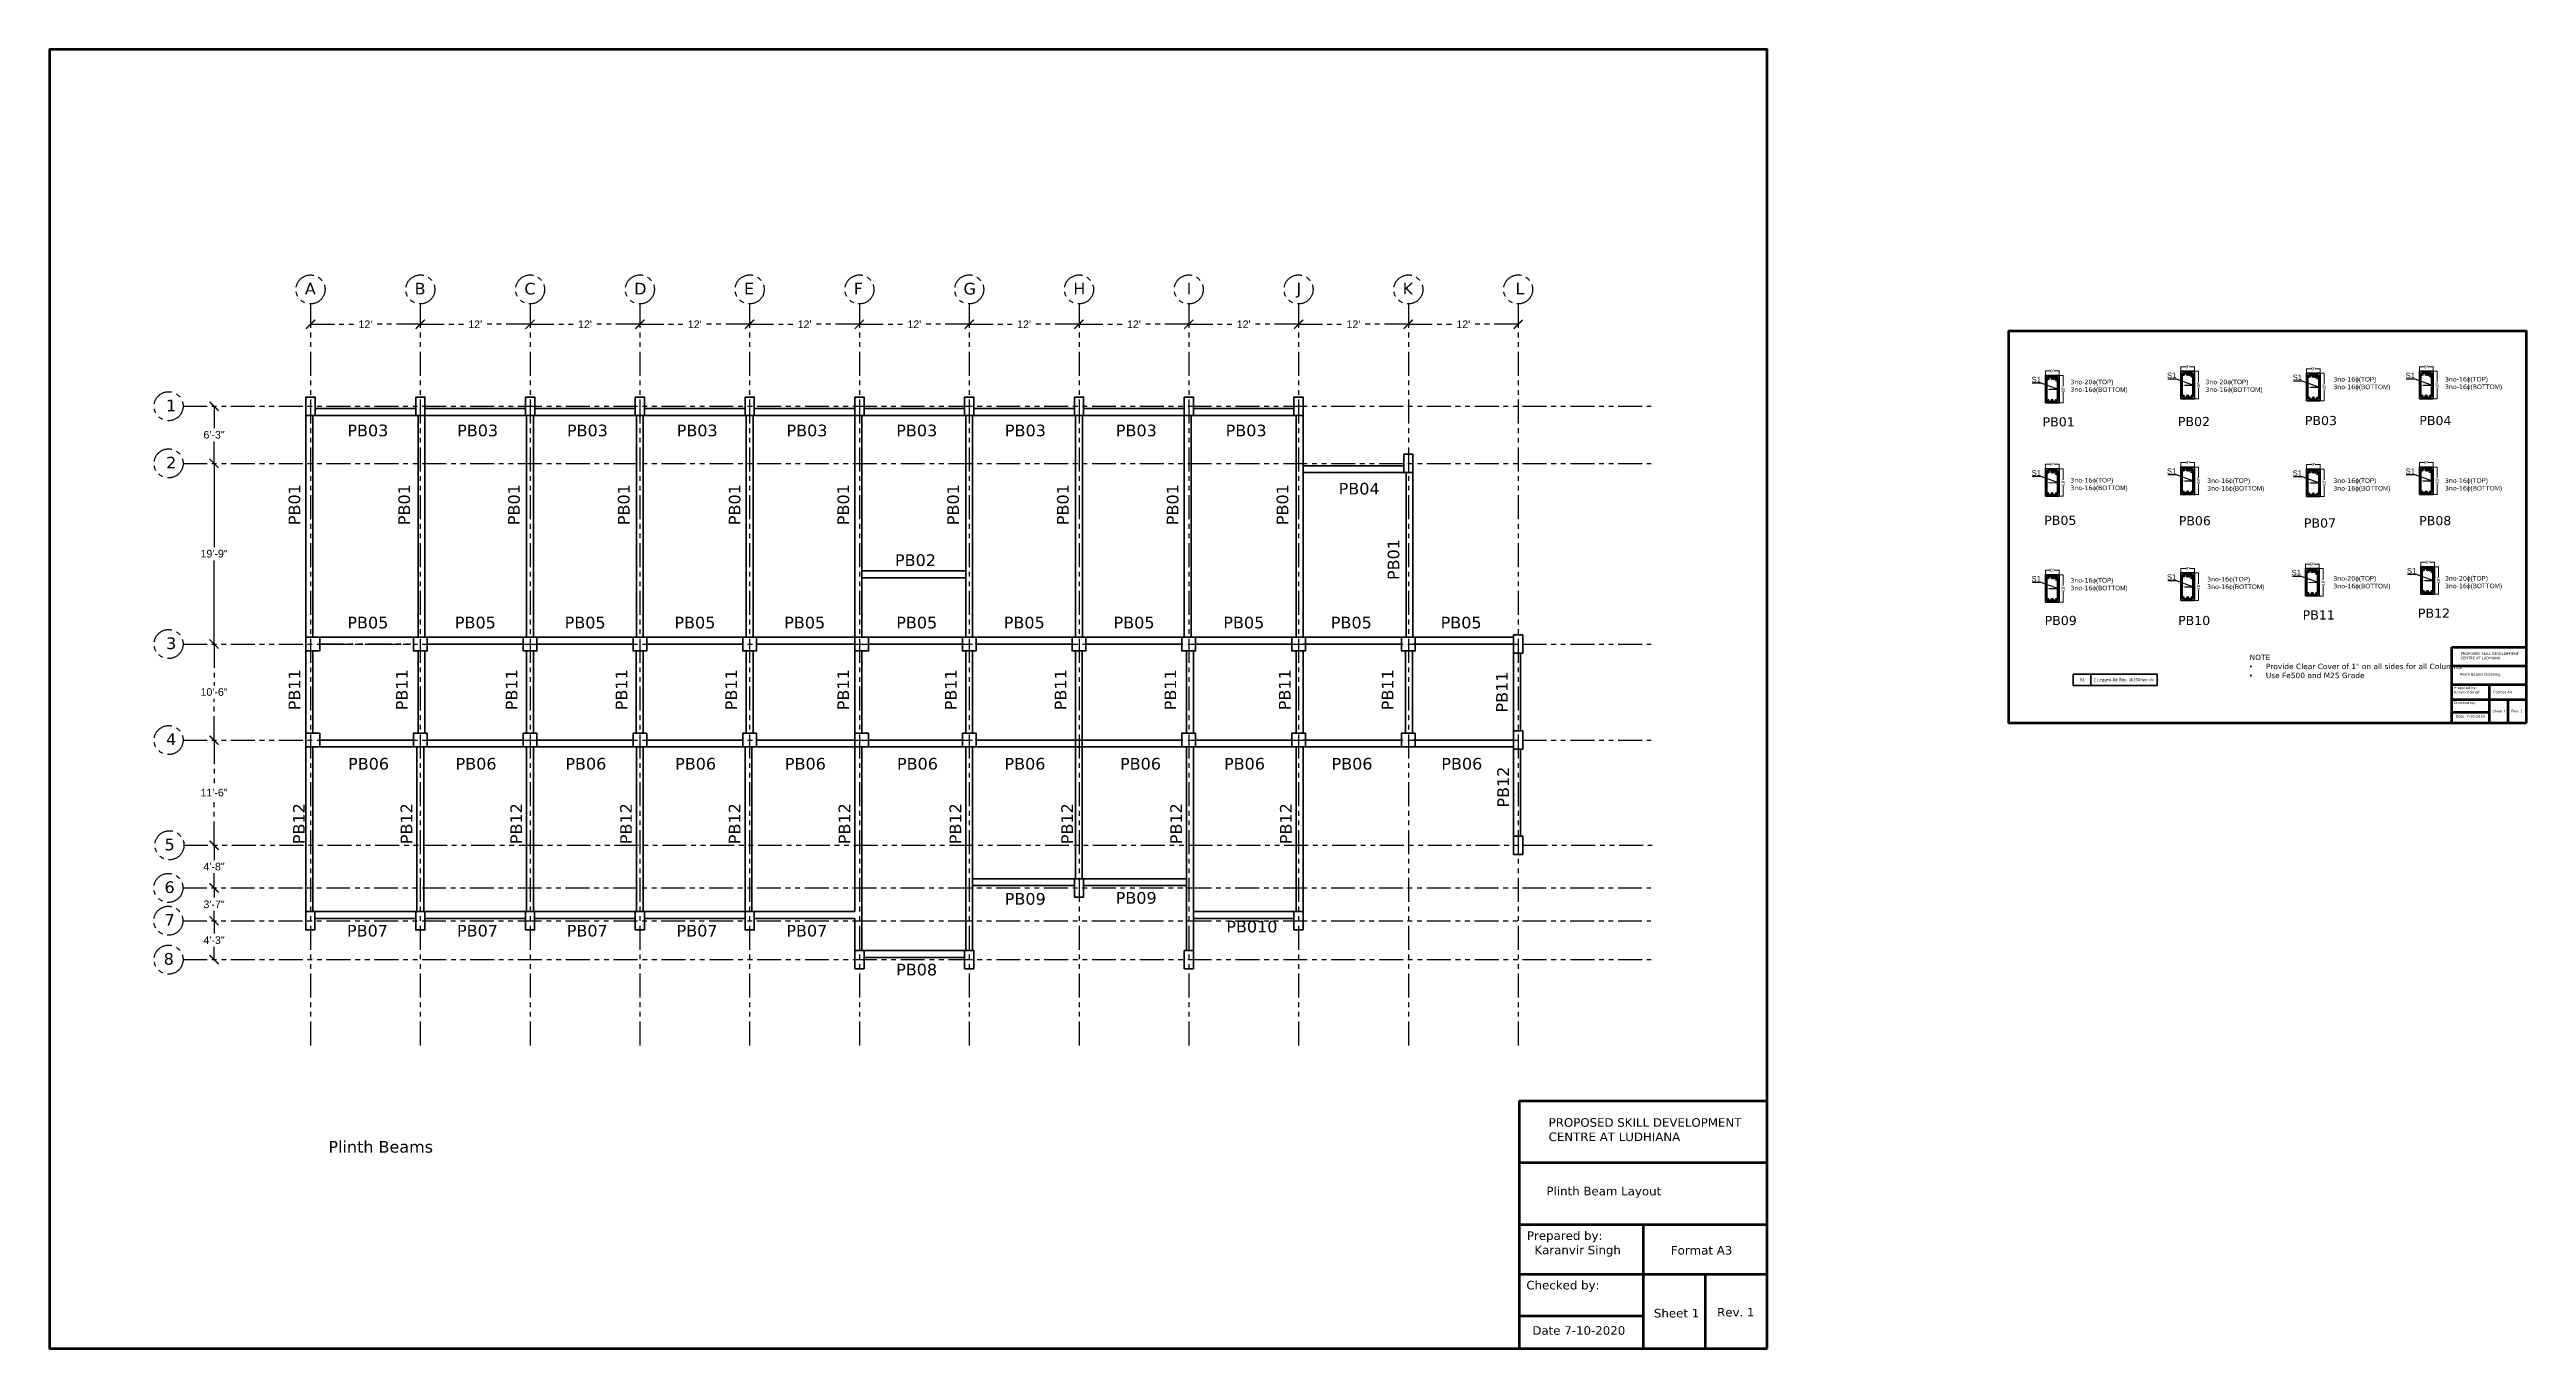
# Model space of a CAD drawing. Header units: feet. Extents: x 15113 to 123217, y -97269 to -8247.
# Drawn here: x 40909 to 44158, y -46489 to -44785 of the extents above; entities that cross this region are included whole.
import ezdxf
from ezdxf import colors
from ezdxf.entities.mleader import LeaderData, LeaderLine
from ezdxf.math import Vec2, Vec3

# ---------------------------------------------------------------- set-up
doc = ezdxf.new("R2010")
doc.units = ezdxf.units.FT
doc.header["$LTSCALE"] = 50.2
doc.header["$MEASUREMENT"] = 0
doc.header["$PDMODE"] = 3
doc.linetypes.add('PHANTOM2', pattern=[1.25, 0.625, -0.125, 0.125, -0.125, 0.125, -0.125])
doc.layers.get('0').update_dxf_attribs({"lineweight": 35})
for name, color, linetype, lineweight in [('drg seal', 250, 'Continuous', 120), ('Str Beam', 10, 'Continuous', 35), ('Str Column', 50, 'Continuous', 35), ('Str LBL', 3, 'Continuous', 35)]:
    doc.layers.add(name, color=color, linetype=linetype, lineweight=lineweight)
doc.layers.add('drg seal txt', color=7, linetype='Continuous')
doc.layers.add('Str grid', color=7, linetype='Continuous', true_color=0x17d337)
doc.styles.add('2.2 INCH', font='arial.ttf', dxfattribs={"height": 2.2})
doc.styles.add('7.1 INCH', font='arial.ttf', dxfattribs={"height": 7.1})
doc.styles.get("Standard").update_dxf_attribs({"font": 'arial.ttf'})
doc.dimstyles.new('Copy of Standard', dxfattribs={"dimscale": 40, "dimtxt": 0.25, "dimasz": 0.3, "dimexe": 0.18, "dimexo": 5, "dimgap": 0.09, "dimtad": 0, "dimtih": 1, "dimtoh": 1, "dimdec": 0, "dimzin": 0, "dimdsep": 46, "dimlunit": 4, "dimtxsty": 'Standard', "dimcen": 0.2, "dimse1": 1, "dimse2": 1, "dimadec": 0, "dimazin": 0, "dimtfac": 1, "dimtdec": 0, "dimtofl": 0, "dimtmove": 0, "dimatfit": 3, "dimfxl": 1, "dimtolj": 1, "dimtzin": 0, "dimarcsym": 0})
doc.dimstyles.get("Standard").update_dxf_attribs({"dimscale": 20, "dimtxt": 0.18, "dimasz": 0.18, "dimexe": 0.18, "dimexo": 0.0625, "dimgap": 0.09, "dimtad": 0, "dimtih": 1, "dimtoh": 1, "dimdec": 1, "dimzin": 0, "dimdsep": 46, "dimlunit": 3, "dimtxsty": 'Standard', "dimblk": 'ARCHTICK', "dimcen": 0.09, "dimadec": 0, "dimazin": 0, "dimtfac": 1, "dimtdec": 1, "dimtofl": 0, "dimtmove": 0, "dimatfit": 3, "dimfxl": 0.5, "dimfxlon": 1, "dimtolj": 1, "dimtzin": 0, "dimarcsym": 0})

msp = doc.modelspace()

# ---------------------------------------------------------------- texts
at = {"layer": 'drg seal txt', "attachment_point": 1}
for s, insert, char_height, width in [('{\\fVerdana|b0|i0|c0|p34;A}', (41244.15174, -45091.23688), 15.2852164, 2687.8083334), ('{\\fVerdana|b0|i0|c0|p34;B}', (41388.15174, -45091.23648), 15.2852164, 2687.8083334), ('{\\fVerdana|b0|i0|c0|p34;C}', (41532.15174, -45091.23648), 15.2852164, 2687.8083334), ('{\\fVerdana|b0|i0|c0|p34;D}', (41676.15174, -45091.23648), 15.2852164, 2687.8083334), ('{\\fVerdana|b0|i0|c0|p34;E}', (41820.15174, -45091.23648), 15.2852164, 2687.8083334), ('{\\fVerdana|b0|i0|c0|p34;F}', (41964.15174, -45091.23648), 15.2852164, 2687.8083334), ('{\\fVerdana|b0|i0|c0|p34;G}', (42108.15174, -45091.23648), 15.2852164, 2687.8083334), ('{\\fVerdana|b0|i0|c0|p34;H}', (42252.15174, -45091.23648), 15.2852164, 2687.8083334), ('{\\fVerdana|b0|i0|c0|p34;I}', (42400.88339, -45091.23648), 15.2852164, 2687.8083334), ('{\\fVerdana|b0|i0|c0|p34;J}', (42544.88339, -45091.23609), 15.2852164, 2687.8083334), ('{\\fVerdana|b0|i0|c0|p34;K}', (42684.15174, -45091.23609), 15.2852164, 2687.8083334), ('{\\fVerdana|b0|i0|c0|p34;L}', (42832.20641, -45091.23609), 15.2852164, 2687.8083334), ('{\\fVerdana|b0|i0|c0|p34;1}', (41062.15592, -45244.43423), 15.2852164, 2687.8083334), ('{\\fVerdana|b0|i0|c0|p34;2}', (41062.15592, -45319.43403), 15.2852164, 2687.8083334), ('{\\fPunjabi|b0|i0|c0|p2;°}', (44081.88466, -45547.44993), 1.4520085, 919.1753706), ('{\\fVerdana|b0|i0|c0|p34;3}', (41062.14969, -45556.43403), 15.2852164, 2687.8083334), ('{\\fVerdana|b0|i0|c0|p34;PROPOSED SKILL DEVELOPMENT\\PCENTRE AT LUDHIANA}', (44071.87151, -45576.03887), 3.3977, 597.4639909), ('{\\fVerdana|b0|i0|c0|p34;Plinth Beams Detailing}', (44070.99575, -45603.17919), 3.3977, 597.4639909), ('{\\fVerdana|b0|i0|c0|p34;Checked by:}', (44063.06807, -45640.38549), 3.3977, 597.4639909), ('{\\fVerdana|b0|i0|c0|p34;Prepared by:\\PKaranvir Singh}', (44063.27011, -45620.80741), 3.3977, 597.4639909), ('{\\fVerdana|b0|i0|c0|p34;Format A4}', (44114.95868, -45626.42448), 3.3977, 597.4639909), ('{\\fVerdana|b0|i0|c0|p34;Date: 7-10-2020}', (44065.43521, -45658.32092), 3.3977, 597.4639909), ('{\\fVerdana|b0|i0|c0|p34;Sheet 1}', (44113.52018, -45651.47387), 3.3977, 597.4639909), ('{\\fVerdana|b0|i0|c0|p34;Rev. 1}', (44138.50626, -45651.08632), 3.3977, 597.4639909), ('{\\fVerdana|b0|i0|c0|p34;4}', (41062.14969, -45682.43403), 15.2852164, 2687.8083334), ('{\\fPunjabi|b0|i0|c0|p2;°}', (42829.87429, -45761.79662), 4.1152506, 2605.1065385), ('{\\fVerdana|b0|i0|c0|p34;5}', (41060.15096, -45820.43403), 15.2852164, 2687.8083334), ('{\\fVerdana|b0|i0|c0|p34;6}', (41060.07826, -45876.36074), 15.2852164, 2687.8083334), ('{\\fVerdana|b0|i0|c0|p34;7}', (41060.09389, -45919.43384), 15.2852164, 2687.8083334), ('{\\fVerdana|b0|i0|c0|p34;8}', (41059.01802, -45970.43403), 15.2852164, 2687.8083334), ('{\\fVerdana|b0|i0|c0|p34;PROPOSED SKILL DEVELOPMENT\\PCENTRE AT LUDHIANA}', (42875.63709, -46187.10186), 11.266733, 1981.1835225), ('{\\fVerdana|b0|i0|c0|p34;Plinth Beams }', (41275.08573, -46217.00142), 15.2852164, 2687.8083334), ('{\\fVerdana|b0|i0|c0|p34;Plinth Beam Layout}', (42872.73308, -46277.09884), 11.266733, 190.8526305), ('{\\fVerdana|b0|i0|c0|p34;Prepared by:\\P  Karanvir Singh}', (42847.11496, -46335.55381), 11.266733, 1981.1835225), ('{\\fVerdana|b0|i0|c0|p34;Format A3}', (43035.94368, -46354.73364), 11.266733, 1981.1835225), ('{\\fVerdana|b0|i0|c0|p34;Checked by:}', (42846.44499, -46400.47449), 11.266733, 1981.1835225), ('{\\fVerdana|b0|i0|c0|p34;Date 7-10-2020}', (42854.29441, -46459.94816), 11.266733, 1981.1835225), ('{\\fVerdana|b0|i0|c0|p34;Sheet 1}', (43013.74359, -46437.24341), 11.266733, 1981.1835225), ('{\\fVerdana|b0|i0|c0|p34;Rev. 1}', (43096.59714, -46435.95831), 11.266733, 1981.1835225)]:
    msp.add_mtext(s, dxfattribs=dict(at, insert=insert, char_height=char_height, width=width))
at = {"layer": 'drg seal txt', "lineweight": 53, "char_height": 6, "attachment_point": 1}
for s, insert in [('{\\fVerdana|b0|i0|c0|p34;3no-20}ϕ(TOP){\\fVerdana|b0|i0|c0|p34;\\P3no-16}ϕ(BOTTOM)', (43559.99626, -45218.27914)), ('{\\fVerdana|b0|i0|c0|p34;3no-20}ϕ(TOP){\\fVerdana|b0|i0|c0|p34;\\P3no-16}ϕ(BOTTOM)', (43737.02027, -45218.27914)), ('{\\fVerdana|b0|i0|c0|p34;3no-16}ϕ(TOP){\\fVerdana|b0|i0|c0|p34;\\P3no-16}ϕ(BOTTOM)', (43904.79673, -45214.75311)), ('{\\fVerdana|b0|i0|c0|p34;3no-16}ϕ(TOP){\\fVerdana|b0|i0|c0|p34;\\P3no-16}ϕ(BOTTOM)', (44051.25314, -45214.61022)), ('{\\fVerdana|b0|i0|c0|p34;3no-16}ϕ(TOP){\\fVerdana|b0|i0|c0|p34;\\P3no-16}ϕ(BOTTOM)', (43559.99626, -45347.16971)), ('{\\fVerdana|b0|i0|c0|p34;3no-16}ϕ(TOP){\\fVerdana|b0|i0|c0|p34;\\P3no-16}ϕ(BOTTOM)', (43739.31817, -45347.75168)), ('{\\fVerdana|b0|i0|c0|p34;3no-16}ϕ(TOP){\\fVerdana|b0|i0|c0|p34;\\P3no-16}ϕ(BOTTOM)', (43904.79673, -45347.75168)), ('{\\fVerdana|b0|i0|c0|p34;3no-16}ϕ(TOP){\\fVerdana|b0|i0|c0|p34;\\P3no-16}ϕ(BOTTOM)', (44051.25314, -45347.6088)), ('{\\fVerdana|b0|i0|c0|p34;3no-16}ϕ(TOP){\\fVerdana|b0|i0|c0|p34;\\P3no-16}ϕ(BOTTOM)', (43559.99626, -45478.57629)), ('{\\fVerdana|b0|i0|c0|p34;3no-16}ϕ(TOP){\\fVerdana|b0|i0|c0|p34;\\P3no-16}ϕ(BOTTOM)', (43739.31817, -45476.95036)), ('{\\fVerdana|b0|i0|c0|p34;3no-20}ϕ(TOP){\\fVerdana|b0|i0|c0|p34;\\P3no-16}ϕ(BOTTOM)', (43904.79673, -45476.00031)), ('{\\fVerdana|b0|i0|c0|p34;3no-20}ϕ(TOP){\\fVerdana|b0|i0|c0|p34;\\P3no-16}ϕ(BOTTOM)', (44051.25314, -45475.85743))]:
    msp.add_mtext(s, dxfattribs=dict(at, insert=insert))
at = {"layer": 'drg seal txt', "lineweight": 53, "insert": (43795.03903, -45579.03339), "char_height": 7.1, "width": 277.0525303, "attachment_point": 1}
msp.add_mtext('\\pi-21.3,l21.3,t21.3;{\\fVerdana|b0|i0|c0|p34;NOTE\\P\\fSymbol|b0|i0|c2|p18;·^I\\fVerdana|b0|i0|c0|p34;Provide Clear Cover of 1" on all sides for all Columns\\P\\fSymbol|b0|i0|c2|p18;·^I\\fVerdana|b0|i0|c0|p34;Use Fe500 and M25 Grade}', dxfattribs=at)
at = {"layer": 'Str LBL', "attachment_point": 1}
for s, insert, char_height, width in [('{\\fVerdana|b0|i0|c0|p34;PB03}', (41299.96565, -45277.26002), 15.2852164, 28.177633), ('{\\fVerdana|b0|i0|c0|p34;PB03}', (41443.96565, -45277.26002), 15.2852164, 28.177633), ('{\\fVerdana|b0|i0|c0|p34;PB03}', (41587.96565, -45277.25963), 15.2852164, 28.177633), ('{\\fVerdana|b0|i0|c0|p34;PB03}', (41731.96565, -45277.26002), 15.2852164, 28.177633), ('{\\fVerdana|b0|i0|c0|p34;PB03}', (41875.96565, -45277.26002), 15.2852164, 28.177633), ('{\\fVerdana|b0|i0|c0|p34;PB03}', (42019.96565, -45277.26002), 15.2852164, 28.177633), ('{\\fVerdana|b0|i0|c0|p34;PB03}', (42162.46565, -45277.25963), 15.2852164, 28.177633), ('{\\fVerdana|b0|i0|c0|p34;PB03}', (42307.96565, -45277.25963), 15.2852164, 28.177633), ('{\\fVerdana|b0|i0|c0|p34;PB03}', (42451.96565, -45277.26002), 15.2852164, 28.177633), ('{\\fVerdana|b0|i0|c0|p34;PB01}', (43523.54746, -45267.61652), 12, 56.3552661), ('{\\fVerdana|b0|i0|c0|p34;PB02}', (43701.02325, -45267.19344), 12, 56.3552661), ('{\\fVerdana|b0|i0|c0|p34;PB03}', (43867.56212, -45265.86544), 12, 56.3552661), ('{\\fVerdana|b0|i0|c0|p34;PB04}', (44017.69248, -45265.86544), 12, 56.3552661), ('{\\fVerdana|b0|i0|c0|p34;PB04}', (42600.21705, -45353.63127), 15.2852164, 28.177633), ('{\\fVerdana|b0|i0|c0|p34;PB05}', (43525.70083, -45396.75372), 12, 56.3552661), ('{\\fVerdana|b0|i0|c0|p34;PB06}', (43702.16134, -45397.3357), 12, 56.3552661), ('{\\fVerdana|b0|i0|c0|p34;PB07}', (43866.31781, -45400.30479), 12, 56.3552661), ('{\\fVerdana|b0|i0|c0|p34;PB08}', (44017.50771, -45397.19281), 12, 56.3552661), ('{\\fVerdana|b0|i0|c0|p34;PB02}', (42018.28958, -45447.37038), 15.2852164, 28.177633), ('{\\fVerdana|b0|i0|c0|p34;PB05}', (41299.96565, -45529.25801), 15.2852164, 28.177633), ('{\\fVerdana|b0|i0|c0|p34;PB05}', (41440.97187, -45529.25801), 15.2852164, 28.177633), ('{\\fVerdana|b0|i0|c0|p34;PB05}', (41584.97187, -45529.25801), 15.2852164, 28.177633), ('{\\fVerdana|b0|i0|c0|p34;PB05}', (41728.97187, -45529.25801), 15.2852164, 28.177633), ('{\\fVerdana|b0|i0|c0|p34;PB05}', (41872.97187, -45529.25801), 15.2852164, 28.177633), ('{\\fVerdana|b0|i0|c0|p34;PB05}', (42019.97187, -45529.25801), 15.2852164, 28.177633), ('{\\fVerdana|b0|i0|c0|p34;PB05}', (42160.97187, -45529.25801), 15.2852164, 28.177633), ('{\\fVerdana|b0|i0|c0|p34;PB05}', (42304.97187, -45529.25801), 15.2852164, 28.177633), ('{\\fVerdana|b0|i0|c0|p34;PB05}', (42448.97187, -45529.25801), 15.2852164, 28.177633), ('{\\fVerdana|b0|i0|c0|p34;PB05}', (42589.97187, -45529.25801), 15.2852164, 28.177633), ('{\\fVerdana|b0|i0|c0|p34;PB05}', (42733.97187, -45529.25801), 15.2852164, 28.177633), ('{\\fVerdana|b0|i0|c0|p34;PB09}', (43526.25083, -45528.16031), 12, 56.3552661), ('{\\fVerdana|b0|i0|c0|p34;PB10}', (43701.27306, -45528.16031), 12, 56.3552661), ('{\\fVerdana|b0|i0|c0|p34;PB11}', (43864.71443, -45520.93354), 12, 56.3552661), ('{\\fVerdana|b0|i0|c0|p34;PB12}', (44015.90434, -45518.52321), 12, 56.3552661), ('{\\fVerdana|b0|i0|c0|p34;PB06}', (41300.88394, -45714.49517), 15.2852164, 28.177633), ('{\\fVerdana|b0|i0|c0|p34;PB06}', (41441.89017, -45714.49517), 15.2852164, 28.177633), ('{\\fVerdana|b0|i0|c0|p34;PB06}', (41585.89017, -45714.49517), 15.2852164, 28.177633), ('{\\fVerdana|b0|i0|c0|p34;PB06}', (41729.89017, -45714.49517), 15.2852164, 28.177633), ('{\\fVerdana|b0|i0|c0|p34;PB06}', (41873.89017, -45714.49517), 15.2852164, 28.177633), ('{\\fVerdana|b0|i0|c0|p34;PB06}', (42020.89017, -45714.49517), 15.2852164, 28.177633), ('{\\fVerdana|b0|i0|c0|p34;PB06}', (42161.89017, -45714.49517), 15.2852164, 28.177633), ('{\\fVerdana|b0|i0|c0|p34;PB06}', (42313.43994, -45714.49517), 15.2852164, 28.177633), ('{\\fVerdana|b0|i0|c0|p34;PB06}', (42449.89017, -45714.49517), 15.2852164, 28.177633), ('{\\fVerdana|b0|i0|c0|p34;PB06}', (42590.89017, -45714.49517), 15.2852164, 28.177633), ('{\\fVerdana|b0|i0|c0|p34;PB06}', (42734.89017, -45714.49517), 15.2852164, 28.177633), ('{\\fVerdana|b0|i0|c0|p34;PB09}', (42162.28656, -45891.73577), 15.2852164, 28.177633), ('{\\fVerdana|b0|i0|c0|p34;PB09}', (42307.78656, -45890.41568), 15.2852164, 28.177633), ('{\\fVerdana|b0|i0|c0|p34;PB07}', (41299.48078, -45933.48877), 15.2852164, 28.177633), ('{\\fVerdana|b0|i0|c0|p34;PB07}', (41443.78033, -45933.48877), 15.2852164, 28.177633), ('{\\fVerdana|b0|i0|c0|p34;PB07}', (41587.78033, -45933.48877), 15.2852164, 28.177633), ('{\\fVerdana|b0|i0|c0|p34;PB07}', (41731.78033, -45933.48877), 15.2852164, 28.177633), ('{\\fVerdana|b0|i0|c0|p34;PB07}', (41875.78033, -45933.48877), 15.2852164, 28.177633), ('{\\fVerdana|b0|i0|c0|p34;PB010}', (42452.83424, -45928.04356), 15.2852164, 28.177633), ('{\\fVerdana|b0|i0|c0|p34;PB08}', (42019.78033, -45984.48877), 15.2852164, 28.177633)]:
    msp.add_mtext(s, dxfattribs=dict(at, insert=insert, char_height=char_height, width=width))
at = {"layer": 'Str LBL', "char_height": 15.2852164, "width": 28.177633, "attachment_point": 1, "rotation": 90}
for s, insert in [('{\\fVerdana|b0|i0|c0|p34;PB01}', (41222.78552, -45409.087)), ('{\\fVerdana|b0|i0|c0|p34;PB01}', (41366.78552, -45409.087)), ('{\\fVerdana|b0|i0|c0|p34;PB01}', (41510.78552, -45409.087)), ('{\\fVerdana|b0|i0|c0|p34;PB01}', (41654.78552, -45409.087)), ('{\\fVerdana|b0|i0|c0|p34;PB01}', (41800.28552, -45409.087)), ('{\\fVerdana|b0|i0|c0|p34;PB01}', (41942.78552, -45409.087)), ('{\\fVerdana|b0|i0|c0|p34;PB01}', (42086.78552, -45409.087)), ('{\\fVerdana|b0|i0|c0|p34;PB01}', (42230.78552, -45409.08739)), ('{\\fVerdana|b0|i0|c0|p34;PB01}', (42374.78552, -45409.087)), ('{\\fVerdana|b0|i0|c0|p34;PB01}', (42518.78552, -45409.08661)), ('{\\fVerdana|b0|i0|c0|p34;PB01}', (42664.48335, -45481.12097)), ('{\\fVerdana|b0|i0|c0|p34;PB11}', (41222.78552, -45651.92441)), ('{\\fVerdana|b0|i0|c0|p34;PB11}', (41363.79175, -45651.92441)), ('{\\fVerdana|b0|i0|c0|p34;PB11}', (41507.79175, -45651.92441)), ('{\\fVerdana|b0|i0|c0|p34;PB11}', (41651.79175, -45651.92441)), ('{\\fVerdana|b0|i0|c0|p34;PB11}', (41795.79175, -45651.92441)), ('{\\fVerdana|b0|i0|c0|p34;PB11}', (41942.79175, -45651.92441)), ('{\\fVerdana|b0|i0|c0|p34;PB11}', (42083.79175, -45651.92441)), ('{\\fVerdana|b0|i0|c0|p34;PB11}', (42227.79175, -45651.92441)), ('{\\fVerdana|b0|i0|c0|p34;PB11}', (42371.79175, -45651.92441)), ('{\\fVerdana|b0|i0|c0|p34;PB11}', (42521.79175, -45651.92441)), ('{\\fVerdana|b0|i0|c0|p34;PB11}', (42656.79175, -45651.92441)), ('{\\fVerdana|b0|i0|c0|p34;PB11}', (42806.79175, -45654.92441)), ('{\\fVerdana|b0|i0|c0|p34;PB12}', (42808.29493, -45779.587)), ('{\\fVerdana|b0|i0|c0|p34;PB12}', (41228.7887, -45827.587)), ('{\\fVerdana|b0|i0|c0|p34;PB12}', (41369.79493, -45827.587)), ('{\\fVerdana|b0|i0|c0|p34;PB12}', (41513.79493, -45827.587)), ('{\\fVerdana|b0|i0|c0|p34;PB12}', (41657.79493, -45827.587)), ('{\\fVerdana|b0|i0|c0|p34;PB12}', (41800.29493, -45827.587)), ('{\\fVerdana|b0|i0|c0|p34;PB12}', (41944.29493, -45827.587)), ('{\\fVerdana|b0|i0|c0|p34;PB12}', (42089.79493, -45827.587)), ('{\\fVerdana|b0|i0|c0|p34;PB12}', (42236.44315, -45827.587)), ('{\\fVerdana|b0|i0|c0|p34;PB12}', (42379.29493, -45827.587)), ('{\\fVerdana|b0|i0|c0|p34;PB12}', (42523.29493, -45827.587))]:
    msp.add_mtext(s, dxfattribs=dict(at, insert=insert))
at = {"layer": 'Str LBL', "color": 0, "linetype": 'PHANTOM2', "char_height": 4, "attachment_point": 1, "style": '7.1 INCH'}
for s, insert, width in [('S1', (43572.27353, -45609.84994), 29.3225034), ('{\\C256;2 Legged-8ϕ Strp. @150mm c/c}', (43590.3616, -45609.84994), 127.4476761)]:
    msp.add_mtext(s, dxfattribs=dict(at, insert=insert, width=width))

# ---------------------------------------------------------------- blocks, each defined once
blk = doc.blocks.new('_ArchTick')
at = {"color": 0, "linetype": 'ByBlock', "const_width": 0.15}
blk.add_lwpolyline([(-0.5, -0.5), (0.5, 0.5)], dxfattribs=at)
blk = doc.blocks.new('*D721')
at = {"layer": 'Defpoints', "color": 0, "linetype": 'PHANTOM2', "transparency": 16777216}
for p in [(41251.6, -45145.6), (41395.6, -45145.6), (41395.6, -45145.6)]:
    blk.add_point(p, dxfattribs=at)
at = {"layer": 'Str grid', "color": 0, "linetype": 'PHANTOM2', "lineweight": -2, "transparency": 16777216}
for p, q in [((41251.6, -45145.6), (41312, -45145.6)), ((41395.6, -45145.6), (41335.3, -45145.6))]:
    blk.add_line(p, q, dxfattribs=at)
at = {"layer": 'Str grid', "color": 0, "linetype": 'PHANTOM2', "lineweight": -2, "transparency": 16777216, "xscale": 12, "yscale": 12, "zscale": 12, "rotation": 180}
blk.add_blockref('_ArchTick', (41251.6, -45145.6), dxfattribs=at)
at = {"layer": 'Str grid', "color": 0, "linetype": 'PHANTOM2', "lineweight": -2, "transparency": 16777216, "xscale": 12, "yscale": 12, "zscale": 12}
blk.add_blockref('_ArchTick', (41395.6, -45145.6), dxfattribs=at)
at = {"layer": 'Str grid', "color": 0, "linetype": 'PHANTOM2', "transparency": 16777216, "insert": (41323.6, -45145.6), "char_height": 10, "attachment_point": 5}
blk.add_mtext("\\A1;12'", dxfattribs=at)
blk = doc.blocks.new('*D722')
at = {"layer": 'Defpoints', "color": 0, "linetype": 'PHANTOM2', "transparency": 16777216}
for p in [(41395.6, -45145.6), (41539.6, -45145.6), (41539.6, -45145.6)]:
    blk.add_point(p, dxfattribs=at)
at = {"layer": 'Str grid', "color": 0, "linetype": 'PHANTOM2', "lineweight": -2, "transparency": 16777216}
for p, q in [((41395.6, -45145.6), (41456, -45145.6)), ((41539.6, -45145.6), (41479.3, -45145.6))]:
    blk.add_line(p, q, dxfattribs=at)
at = {"layer": 'Str grid', "color": 0, "linetype": 'PHANTOM2', "lineweight": -2, "transparency": 16777216, "xscale": 12, "yscale": 12, "zscale": 12, "rotation": 180}
blk.add_blockref('_ArchTick', (41395.6, -45145.6), dxfattribs=at)
at = {"layer": 'Str grid', "color": 0, "linetype": 'PHANTOM2', "lineweight": -2, "transparency": 16777216, "xscale": 12, "yscale": 12, "zscale": 12}
blk.add_blockref('_ArchTick', (41539.6, -45145.6), dxfattribs=at)
at = {"layer": 'Str grid', "color": 0, "linetype": 'PHANTOM2', "transparency": 16777216, "insert": (41467.6, -45145.6), "char_height": 10, "attachment_point": 5}
blk.add_mtext("\\A1;12'", dxfattribs=at)
blk = doc.blocks.new('*D723')
at = {"layer": 'Defpoints', "color": 0, "linetype": 'PHANTOM2', "transparency": 16777216}
for p in [(41539.6, -45145.6), (41683.6, -45145.6), (41683.6, -45145.6)]:
    blk.add_point(p, dxfattribs=at)
at = {"layer": 'Str grid', "color": 0, "linetype": 'PHANTOM2', "lineweight": -2, "transparency": 16777216}
for p, q in [((41539.6, -45145.6), (41600, -45145.6)), ((41683.6, -45145.6), (41623.3, -45145.6))]:
    blk.add_line(p, q, dxfattribs=at)
at = {"layer": 'Str grid', "color": 0, "linetype": 'PHANTOM2', "lineweight": -2, "transparency": 16777216, "xscale": 12, "yscale": 12, "zscale": 12, "rotation": 180}
blk.add_blockref('_ArchTick', (41539.6, -45145.6), dxfattribs=at)
at = {"layer": 'Str grid', "color": 0, "linetype": 'PHANTOM2', "lineweight": -2, "transparency": 16777216, "xscale": 12, "yscale": 12, "zscale": 12}
blk.add_blockref('_ArchTick', (41683.6, -45145.6), dxfattribs=at)
at = {"layer": 'Str grid', "color": 0, "linetype": 'PHANTOM2', "transparency": 16777216, "insert": (41611.6, -45145.6), "char_height": 10, "attachment_point": 5}
blk.add_mtext("\\A1;12'", dxfattribs=at)
blk = doc.blocks.new('*D724')
at = {"layer": 'Defpoints', "color": 0, "linetype": 'PHANTOM2', "transparency": 16777216}
for p in [(41683.6, -45145.6), (41827.6, -45145.6), (41827.6, -45145.6)]:
    blk.add_point(p, dxfattribs=at)
at = {"layer": 'Str grid', "color": 0, "linetype": 'PHANTOM2', "lineweight": -2, "transparency": 16777216}
for p, q in [((41683.6, -45145.6), (41744, -45145.6)), ((41827.6, -45145.6), (41767.3, -45145.6))]:
    blk.add_line(p, q, dxfattribs=at)
at = {"layer": 'Str grid', "color": 0, "linetype": 'PHANTOM2', "lineweight": -2, "transparency": 16777216, "xscale": 12, "yscale": 12, "zscale": 12, "rotation": 180}
blk.add_blockref('_ArchTick', (41683.6, -45145.6), dxfattribs=at)
at = {"layer": 'Str grid', "color": 0, "linetype": 'PHANTOM2', "lineweight": -2, "transparency": 16777216, "xscale": 12, "yscale": 12, "zscale": 12}
blk.add_blockref('_ArchTick', (41827.6, -45145.6), dxfattribs=at)
at = {"layer": 'Str grid', "color": 0, "linetype": 'PHANTOM2', "transparency": 16777216, "insert": (41755.6, -45145.6), "char_height": 10, "attachment_point": 5}
blk.add_mtext("\\A1;12'", dxfattribs=at)
blk = doc.blocks.new('*D725')
at = {"layer": 'Defpoints', "color": 0, "linetype": 'PHANTOM2', "transparency": 16777216}
for p in [(41827.6, -45145.6), (41971.6, -45145.6), (41971.6, -45145.6)]:
    blk.add_point(p, dxfattribs=at)
at = {"layer": 'Str grid', "color": 0, "linetype": 'PHANTOM2', "lineweight": -2, "transparency": 16777216}
for p, q in [((41827.6, -45145.6), (41888, -45145.6)), ((41971.6, -45145.6), (41911.3, -45145.6))]:
    blk.add_line(p, q, dxfattribs=at)
at = {"layer": 'Str grid', "color": 0, "linetype": 'PHANTOM2', "lineweight": -2, "transparency": 16777216, "xscale": 12, "yscale": 12, "zscale": 12, "rotation": 180}
blk.add_blockref('_ArchTick', (41827.6, -45145.6), dxfattribs=at)
at = {"layer": 'Str grid', "color": 0, "linetype": 'PHANTOM2', "lineweight": -2, "transparency": 16777216, "xscale": 12, "yscale": 12, "zscale": 12}
blk.add_blockref('_ArchTick', (41971.6, -45145.6), dxfattribs=at)
at = {"layer": 'Str grid', "color": 0, "linetype": 'PHANTOM2', "transparency": 16777216, "insert": (41899.6, -45145.6), "char_height": 10, "attachment_point": 5}
blk.add_mtext("\\A1;12'", dxfattribs=at)
blk = doc.blocks.new('*D726')
at = {"layer": 'Defpoints', "color": 0, "linetype": 'PHANTOM2', "transparency": 16777216}
for p in [(41971.6, -45145.6), (42115.6, -45145.6), (42115.6, -45145.6)]:
    blk.add_point(p, dxfattribs=at)
at = {"layer": 'Str grid', "color": 0, "linetype": 'PHANTOM2', "lineweight": -2, "transparency": 16777216}
for p, q in [((41971.6, -45145.6), (42032, -45145.6)), ((42115.6, -45145.6), (42055.3, -45145.6))]:
    blk.add_line(p, q, dxfattribs=at)
at = {"layer": 'Str grid', "color": 0, "linetype": 'PHANTOM2', "lineweight": -2, "transparency": 16777216, "xscale": 12, "yscale": 12, "zscale": 12, "rotation": 180}
blk.add_blockref('_ArchTick', (41971.6, -45145.6), dxfattribs=at)
at = {"layer": 'Str grid', "color": 0, "linetype": 'PHANTOM2', "lineweight": -2, "transparency": 16777216, "xscale": 12, "yscale": 12, "zscale": 12}
blk.add_blockref('_ArchTick', (42115.6, -45145.6), dxfattribs=at)
at = {"layer": 'Str grid', "color": 0, "linetype": 'PHANTOM2', "transparency": 16777216, "insert": (42043.6, -45145.6), "char_height": 10, "attachment_point": 5}
blk.add_mtext("\\A1;12'", dxfattribs=at)
blk = doc.blocks.new('*D727')
at = {"layer": 'Defpoints', "color": 0, "linetype": 'PHANTOM2', "transparency": 16777216}
for p in [(42115.6, -45145.6), (42259.6, -45145.6), (42259.6, -45145.6)]:
    blk.add_point(p, dxfattribs=at)
at = {"layer": 'Str grid', "color": 0, "linetype": 'PHANTOM2', "lineweight": -2, "transparency": 16777216}
for p, q in [((42115.6, -45145.6), (42176, -45145.6)), ((42259.6, -45145.6), (42199.3, -45145.6))]:
    blk.add_line(p, q, dxfattribs=at)
at = {"layer": 'Str grid', "color": 0, "linetype": 'PHANTOM2', "lineweight": -2, "transparency": 16777216, "xscale": 12, "yscale": 12, "zscale": 12, "rotation": 180}
blk.add_blockref('_ArchTick', (42115.6, -45145.6), dxfattribs=at)
at = {"layer": 'Str grid', "color": 0, "linetype": 'PHANTOM2', "lineweight": -2, "transparency": 16777216, "xscale": 12, "yscale": 12, "zscale": 12}
blk.add_blockref('_ArchTick', (42259.6, -45145.6), dxfattribs=at)
at = {"layer": 'Str grid', "color": 0, "linetype": 'PHANTOM2', "transparency": 16777216, "insert": (42187.6, -45145.6), "char_height": 10, "attachment_point": 5}
blk.add_mtext("\\A1;12'", dxfattribs=at)
blk = doc.blocks.new('*D728')
at = {"layer": 'Defpoints', "color": 0, "linetype": 'PHANTOM2', "transparency": 16777216}
for p in [(42259.6, -45145.6), (42403.6, -45145.6), (42403.6, -45145.6)]:
    blk.add_point(p, dxfattribs=at)
at = {"layer": 'Str grid', "color": 0, "linetype": 'PHANTOM2', "lineweight": -2, "transparency": 16777216}
for p, q in [((42259.6, -45145.6), (42320, -45145.6)), ((42403.6, -45145.6), (42343.3, -45145.6))]:
    blk.add_line(p, q, dxfattribs=at)
at = {"layer": 'Str grid', "color": 0, "linetype": 'PHANTOM2', "lineweight": -2, "transparency": 16777216, "xscale": 12, "yscale": 12, "zscale": 12, "rotation": 180}
blk.add_blockref('_ArchTick', (42259.6, -45145.6), dxfattribs=at)
at = {"layer": 'Str grid', "color": 0, "linetype": 'PHANTOM2', "lineweight": -2, "transparency": 16777216, "xscale": 12, "yscale": 12, "zscale": 12}
blk.add_blockref('_ArchTick', (42403.6, -45145.6), dxfattribs=at)
at = {"layer": 'Str grid', "color": 0, "linetype": 'PHANTOM2', "transparency": 16777216, "insert": (42331.6, -45145.6), "char_height": 10, "attachment_point": 5}
blk.add_mtext("\\A1;12'", dxfattribs=at)
blk = doc.blocks.new('*D729')
at = {"layer": 'Defpoints', "color": 0, "linetype": 'PHANTOM2', "transparency": 16777216}
for p in [(42403.6, -45145.6), (42547.6, -45145.6), (42547.6, -45145.6)]:
    blk.add_point(p, dxfattribs=at)
at = {"layer": 'Str grid', "color": 0, "linetype": 'PHANTOM2', "lineweight": -2, "transparency": 16777216}
for p, q in [((42403.6, -45145.6), (42464, -45145.6)), ((42547.6, -45145.6), (42487.3, -45145.6))]:
    blk.add_line(p, q, dxfattribs=at)
at = {"layer": 'Str grid', "color": 0, "linetype": 'PHANTOM2', "lineweight": -2, "transparency": 16777216, "xscale": 12, "yscale": 12, "zscale": 12, "rotation": 180}
blk.add_blockref('_ArchTick', (42403.6, -45145.6), dxfattribs=at)
at = {"layer": 'Str grid', "color": 0, "linetype": 'PHANTOM2', "lineweight": -2, "transparency": 16777216, "xscale": 12, "yscale": 12, "zscale": 12}
blk.add_blockref('_ArchTick', (42547.6, -45145.6), dxfattribs=at)
at = {"layer": 'Str grid', "color": 0, "linetype": 'PHANTOM2', "transparency": 16777216, "insert": (42475.6, -45145.6), "char_height": 10, "attachment_point": 5}
blk.add_mtext("\\A1;12'", dxfattribs=at)
blk = doc.blocks.new('*D730')
at = {"layer": 'Defpoints', "color": 0, "linetype": 'PHANTOM2', "transparency": 16777216}
for p in [(42547.6, -45145.6), (42691.6, -45145.6), (42691.6, -45145.6)]:
    blk.add_point(p, dxfattribs=at)
at = {"layer": 'Str grid', "color": 0, "linetype": 'PHANTOM2', "lineweight": -2, "transparency": 16777216}
for p, q in [((42547.6, -45145.6), (42608, -45145.6)), ((42691.6, -45145.6), (42631.3, -45145.6))]:
    blk.add_line(p, q, dxfattribs=at)
at = {"layer": 'Str grid', "color": 0, "linetype": 'PHANTOM2', "lineweight": -2, "transparency": 16777216, "xscale": 12, "yscale": 12, "zscale": 12, "rotation": 180}
blk.add_blockref('_ArchTick', (42547.6, -45145.6), dxfattribs=at)
at = {"layer": 'Str grid', "color": 0, "linetype": 'PHANTOM2', "lineweight": -2, "transparency": 16777216, "xscale": 12, "yscale": 12, "zscale": 12}
blk.add_blockref('_ArchTick', (42691.6, -45145.6), dxfattribs=at)
at = {"layer": 'Str grid', "color": 0, "linetype": 'PHANTOM2', "transparency": 16777216, "insert": (42619.6, -45145.6), "char_height": 10, "attachment_point": 5}
blk.add_mtext("\\A1;12'", dxfattribs=at)
blk = doc.blocks.new('*D720')
at = {"layer": 'Defpoints', "color": 0, "linetype": 'PHANTOM2', "transparency": 16777216}
for p in [(42691.6, -45145.6), (42835.6, -45145.6), (42835.6, -45145.6)]:
    blk.add_point(p, dxfattribs=at)
at = {"layer": 'Str grid', "color": 0, "linetype": 'PHANTOM2', "lineweight": -2, "transparency": 16777216}
for p, q in [((42691.6, -45145.6), (42752, -45145.6)), ((42835.6, -45145.6), (42775.3, -45145.6))]:
    blk.add_line(p, q, dxfattribs=at)
at = {"layer": 'Str grid', "color": 0, "linetype": 'PHANTOM2', "lineweight": -2, "transparency": 16777216, "xscale": 12, "yscale": 12, "zscale": 12, "rotation": 180}
blk.add_blockref('_ArchTick', (42691.6, -45145.6), dxfattribs=at)
at = {"layer": 'Str grid', "color": 0, "linetype": 'PHANTOM2', "lineweight": -2, "transparency": 16777216, "xscale": 12, "yscale": 12, "zscale": 12}
blk.add_blockref('_ArchTick', (42835.6, -45145.6), dxfattribs=at)
at = {"layer": 'Str grid', "color": 0, "linetype": 'PHANTOM2', "transparency": 16777216, "insert": (42763.6, -45145.6), "char_height": 10, "attachment_point": 5}
blk.add_mtext("\\A1;12'", dxfattribs=at)
blk = doc.blocks.new('*D843')
at = {"layer": 'Defpoints', "color": 0, "transparency": 16777216}
for p in [(43527.2, -45212.7), (43545.2, -45206.8), (43545.2, -45212.7)]:
    blk.add_point(p, dxfattribs=at)
at = {"layer": 'Str Beam', "color": 230, "lineweight": 15, "transparency": 16777216}
for p, q in [((43527.2, -45211.7), (43527.2, -45206.6)), ((43527.2, -45206.8), (43533.8, -45206.8)), ((43545.2, -45206.8), (43538.6, -45206.8)), ((43545.2, -45211.7), (43545.2, -45206.6))]:
    blk.add_line(p, q, dxfattribs=at)
at = {"layer": 'Str Beam', "color": 230, "lineweight": 15, "transparency": 16777216, "xscale": 1.1, "yscale": 1.1, "zscale": 1.1, "rotation": 180}
blk.add_blockref('_ArchTick', (43527.2, -45206.8), dxfattribs=at)
at = {"layer": 'Str Beam', "color": 230, "lineweight": 15, "transparency": 16777216, "xscale": 1.1, "yscale": 1.1, "zscale": 1.1}
blk.add_blockref('_ArchTick', (43545.2, -45206.8), dxfattribs=at)
at = {"layer": 'Str Beam', "color": 164, "transparency": 16777216, "insert": (43536.2, -45206.8), "char_height": 2.2, "attachment_point": 5, "style": '2.2 INCH'}
blk.add_mtext('\\A1;{\\H1.8182x;9"}', dxfattribs=at)
blk = doc.blocks.new('*D844')
at = {"layer": 'Defpoints', "color": 0, "transparency": 16777216}
for p in [(43545.2, -45212.7), (43545.2, -45248.7), (43550.4, -45248.7)]:
    blk.add_point(p, dxfattribs=at)
at = {"layer": 'Str Beam', "color": 230, "lineweight": 15, "transparency": 16777216}
for p, q in [((43546.3, -45212.7), (43550.6, -45212.7)), ((43550.4, -45212.7), (43550.4, -45227)), ((43546.3, -45248.7), (43550.6, -45248.7)), ((43550.4, -45248.7), (43550.4, -45234.5))]:
    blk.add_line(p, q, dxfattribs=at)
at = {"layer": 'Str Beam', "color": 230, "lineweight": 15, "transparency": 16777216, "xscale": 1.1, "yscale": 1.1, "zscale": 1.1}
for p, rotation in [((43550.4, -45212.7), 90), ((43550.4, -45248.7), 270)]:
    blk.add_blockref('_ArchTick', p, dxfattribs=dict(at, rotation=rotation))
at = {"layer": 'Str Beam', "color": 164, "transparency": 16777216, "insert": (43550.4, -45230.7), "char_height": 2.2, "attachment_point": 5, "rotation": 90, "style": '2.2 INCH'}
blk.add_mtext('\\A1;{\\H1.8182x;18"}', dxfattribs=at)
blk = doc.blocks.new('*D845')
at = {"layer": 'Defpoints', "color": 0, "transparency": 16777216}
for p in [(43704.9, -45207.3), (43722.9, -45201.4), (43722.9, -45207.3)]:
    blk.add_point(p, dxfattribs=at)
at = {"layer": 'Str Beam', "color": 230, "lineweight": 15, "transparency": 16777216}
for p, q in [((43704.9, -45206.3), (43704.9, -45201.2)), ((43704.9, -45201.4), (43711.5, -45201.4)), ((43722.9, -45201.4), (43716.2, -45201.4)), ((43722.9, -45206.3), (43722.9, -45201.2))]:
    blk.add_line(p, q, dxfattribs=at)
at = {"layer": 'Str Beam', "color": 230, "lineweight": 15, "transparency": 16777216, "xscale": 1.1, "yscale": 1.1, "zscale": 1.1, "rotation": 180}
blk.add_blockref('_ArchTick', (43704.9, -45201.4), dxfattribs=at)
at = {"layer": 'Str Beam', "color": 230, "lineweight": 15, "transparency": 16777216, "xscale": 1.1, "yscale": 1.1, "zscale": 1.1}
blk.add_blockref('_ArchTick', (43722.9, -45201.4), dxfattribs=at)
at = {"layer": 'Str Beam', "color": 164, "transparency": 16777216, "insert": (43713.9, -45201.4), "char_height": 2.2, "attachment_point": 5, "style": '2.2 INCH'}
blk.add_mtext('\\A1;{\\H1.8182x;9"}', dxfattribs=at)
blk = doc.blocks.new('*D846')
at = {"layer": 'Defpoints', "color": 0, "transparency": 16777216}
for p in [(43722.9, -45207.3), (43722.9, -45243.3), (43728.1, -45243.3)]:
    blk.add_point(p, dxfattribs=at)
at = {"layer": 'Str Beam', "color": 230, "lineweight": 15, "transparency": 16777216}
for p, q in [((43723.9, -45207.3), (43728.2, -45207.3)), ((43728.1, -45207.3), (43728.1, -45221.6)), ((43723.9, -45243.3), (43728.2, -45243.3)), ((43728.1, -45243.3), (43728.1, -45229.1))]:
    blk.add_line(p, q, dxfattribs=at)
at = {"layer": 'Str Beam', "color": 230, "lineweight": 15, "transparency": 16777216, "xscale": 1.1, "yscale": 1.1, "zscale": 1.1}
for p, rotation in [((43728.1, -45207.3), 90), ((43728.1, -45243.3), 270)]:
    blk.add_blockref('_ArchTick', p, dxfattribs=dict(at, rotation=rotation))
at = {"layer": 'Str Beam', "color": 164, "transparency": 16777216, "insert": (43728.1, -45225.3), "char_height": 2.2, "attachment_point": 5, "rotation": 90, "style": '2.2 INCH'}
blk.add_mtext('\\A1;{\\H1.8182x;18"}', dxfattribs=at)
blk = doc.blocks.new('*D847')
at = {"layer": 'Defpoints', "color": 0, "transparency": 16777216}
for p in [(43868.4, -45466.1), (43886.4, -45460.1), (43886.4, -45466.1)]:
    blk.add_point(p, dxfattribs=at)
at = {"layer": 'Str Beam', "color": 230, "lineweight": 15, "transparency": 16777216}
for p, q in [((43868.4, -45465), (43868.4, -45459.9)), ((43868.4, -45460.1), (43875, -45460.1)), ((43886.4, -45460.1), (43879.8, -45460.1)), ((43886.4, -45465), (43886.4, -45459.9))]:
    blk.add_line(p, q, dxfattribs=at)
at = {"layer": 'Str Beam', "color": 230, "lineweight": 15, "transparency": 16777216, "xscale": 1.1, "yscale": 1.1, "zscale": 1.1, "rotation": 180}
blk.add_blockref('_ArchTick', (43868.4, -45460.1), dxfattribs=at)
at = {"layer": 'Str Beam', "color": 230, "lineweight": 15, "transparency": 16777216, "xscale": 1.1, "yscale": 1.1, "zscale": 1.1}
blk.add_blockref('_ArchTick', (43886.4, -45460.1), dxfattribs=at)
at = {"layer": 'Str Beam', "color": 164, "transparency": 16777216, "insert": (43877.4, -45460.1), "char_height": 2.2, "attachment_point": 5, "style": '2.2 INCH'}
blk.add_mtext('\\A1;{\\H1.8182x;9"}', dxfattribs=at)
blk = doc.blocks.new('*D848')
at = {"layer": 'Defpoints', "color": 0, "transparency": 16777216}
for p in [(43886.4, -45466.1), (43886.4, -45502.1), (43891.6, -45502.1)]:
    blk.add_point(p, dxfattribs=at)
at = {"layer": 'Str Beam', "color": 230, "lineweight": 15, "transparency": 16777216}
for p, q in [((43887.4, -45466.1), (43891.8, -45466.1)), ((43891.6, -45466.1), (43891.6, -45480.3)), ((43887.4, -45502.1), (43891.8, -45502.1)), ((43891.6, -45502.1), (43891.6, -45487.8))]:
    blk.add_line(p, q, dxfattribs=at)
at = {"layer": 'Str Beam', "color": 230, "lineweight": 15, "transparency": 16777216, "xscale": 1.1, "yscale": 1.1, "zscale": 1.1}
for p, rotation in [((43891.6, -45466.1), 90), ((43891.6, -45502.1), 270)]:
    blk.add_blockref('_ArchTick', p, dxfattribs=dict(at, rotation=rotation))
at = {"layer": 'Str Beam', "color": 164, "transparency": 16777216, "insert": (43891.6, -45484.1), "char_height": 2.2, "attachment_point": 5, "rotation": 90, "style": '2.2 INCH'}
blk.add_mtext('\\A1;{\\H1.8182x;18"}', dxfattribs=at)
blk = doc.blocks.new('*D849')
at = {"layer": 'Defpoints', "color": 0, "transparency": 16777216}
for p in [(44019.6, -45463.6), (44037.6, -45457.7), (44037.6, -45463.6)]:
    blk.add_point(p, dxfattribs=at)
at = {"layer": 'Str Beam', "color": 230, "lineweight": 15, "transparency": 16777216}
for p, q in [((44019.6, -45462.6), (44019.6, -45457.5)), ((44019.6, -45457.7), (44026.2, -45457.7)), ((44037.6, -45457.7), (44030.9, -45457.7)), ((44037.6, -45462.6), (44037.6, -45457.5))]:
    blk.add_line(p, q, dxfattribs=at)
at = {"layer": 'Str Beam', "color": 230, "lineweight": 15, "transparency": 16777216, "xscale": 1.1, "yscale": 1.1, "zscale": 1.1, "rotation": 180}
blk.add_blockref('_ArchTick', (44019.6, -45457.7), dxfattribs=at)
at = {"layer": 'Str Beam', "color": 230, "lineweight": 15, "transparency": 16777216, "xscale": 1.1, "yscale": 1.1, "zscale": 1.1}
blk.add_blockref('_ArchTick', (44037.6, -45457.7), dxfattribs=at)
at = {"layer": 'Str Beam', "color": 164, "transparency": 16777216, "insert": (44028.6, -45457.7), "char_height": 2.2, "attachment_point": 5, "style": '2.2 INCH'}
blk.add_mtext('\\A1;{\\H1.8182x;9"}', dxfattribs=at)
blk = doc.blocks.new('*D850')
at = {"layer": 'Defpoints', "color": 0, "transparency": 16777216}
for p in [(44037.6, -45463.6), (44037.6, -45499.6), (44042.8, -45499.6)]:
    blk.add_point(p, dxfattribs=at)
at = {"layer": 'Str Beam', "color": 230, "lineweight": 15, "transparency": 16777216}
for p, q in [((44038.6, -45463.6), (44043, -45463.6)), ((44042.8, -45463.6), (44042.8, -45477.9)), ((44042.8, -45499.6), (44042.8, -45485.4)), ((44038.6, -45499.6), (44043, -45499.6))]:
    blk.add_line(p, q, dxfattribs=at)
at = {"layer": 'Str Beam', "color": 230, "lineweight": 15, "transparency": 16777216, "xscale": 1.1, "yscale": 1.1, "zscale": 1.1}
for p, rotation in [((44042.8, -45463.6), 90), ((44042.8, -45499.6), 270)]:
    blk.add_blockref('_ArchTick', p, dxfattribs=dict(at, rotation=rotation))
at = {"layer": 'Str Beam', "color": 164, "transparency": 16777216, "insert": (44042.8, -45481.6), "char_height": 2.2, "attachment_point": 5, "rotation": 90, "style": '2.2 INCH'}
blk.add_mtext('\\A1;{\\H1.8182x;18"}', dxfattribs=at)
blk = doc.blocks.new('*D867')
at = {"layer": 'Defpoints', "color": 0, "linetype": 'PHANTOM2', "transparency": 16777216}
for p in [(41125.1, -45565.1), (41125.1, -45691.1), (41125.1, -45691.1)]:
    blk.add_point(p, dxfattribs=at)
at = {"layer": 'Str grid', "color": 0, "linetype": 'PHANTOM2', "lineweight": -2, "transparency": 16777216}
for p, q in [((41125.1, -45565.1), (41125.1, -45619.4)), ((41125.1, -45691.1), (41125.1, -45636.8))]:
    blk.add_line(p, q, dxfattribs=at)
at = {"layer": 'Str grid', "color": 0, "linetype": 'PHANTOM2', "lineweight": -2, "transparency": 16777216, "xscale": 12, "yscale": 12, "zscale": 12}
for p, rotation in [((41125.1, -45565.1), 90), ((41125.1, -45691.1), 270)]:
    blk.add_blockref('_ArchTick', p, dxfattribs=dict(at, rotation=rotation))
at = {"layer": 'Str grid', "color": 0, "linetype": 'PHANTOM2', "transparency": 16777216, "insert": (41125.1, -45628.1), "char_height": 10, "attachment_point": 5}
blk.add_mtext('\\A1;10\'-6"', dxfattribs=at)
blk = doc.blocks.new('*D868')
at = {"layer": 'Defpoints', "color": 0, "linetype": 'PHANTOM2', "transparency": 16777216}
for p in [(41125.1, -45691.1), (41125.1, -45829.1), (41125.1, -45829.1)]:
    blk.add_point(p, dxfattribs=at)
at = {"layer": 'Str grid', "color": 0, "linetype": 'PHANTOM2', "lineweight": -2, "transparency": 16777216}
for p, q in [((41125.1, -45691.1), (41125.1, -45751.4)), ((41125.1, -45829.1), (41125.1, -45768.8))]:
    blk.add_line(p, q, dxfattribs=at)
at = {"layer": 'Str grid', "color": 0, "linetype": 'PHANTOM2', "lineweight": -2, "transparency": 16777216, "xscale": 12, "yscale": 12, "zscale": 12}
for p, rotation in [((41125.1, -45691.1), 90), ((41125.1, -45829.1), 270)]:
    blk.add_blockref('_ArchTick', p, dxfattribs=dict(at, rotation=rotation))
at = {"layer": 'Str grid', "color": 0, "linetype": 'PHANTOM2', "transparency": 16777216, "insert": (41125.1, -45760.1), "char_height": 10, "attachment_point": 5}
blk.add_mtext('\\A1;11\'-6"', dxfattribs=at)
blk = doc.blocks.new('*D869')
at = {"layer": 'Defpoints', "color": 0, "linetype": 'PHANTOM2', "transparency": 16777216}
for p in [(41125.1, -45829.1), (41125.1, -45829.1), (41125.1, -45885)]:
    blk.add_point(p, dxfattribs=at)
at = {"layer": 'Str grid', "color": 0, "linetype": 'PHANTOM2', "lineweight": -2, "transparency": 16777216}
for p, q in [((41125.1, -45829.1), (41125.1, -45848.4)), ((41125.1, -45885), (41125.1, -45865.8))]:
    blk.add_line(p, q, dxfattribs=at)
at = {"layer": 'Str grid', "color": 0, "linetype": 'PHANTOM2', "lineweight": -2, "transparency": 16777216, "xscale": 12, "yscale": 12, "zscale": 12}
for p, rotation in [((41125.1, -45829.1), 90), ((41125.1, -45885), 270)]:
    blk.add_blockref('_ArchTick', p, dxfattribs=dict(at, rotation=rotation))
at = {"layer": 'Str grid', "color": 0, "linetype": 'PHANTOM2', "transparency": 16777216, "insert": (41125.1, -45857.1), "char_height": 10, "attachment_point": 5}
blk.add_mtext('\\A1;4\'-8"', dxfattribs=at)
blk = doc.blocks.new('*D864')
at = {"layer": 'Defpoints', "color": 0, "linetype": 'PHANTOM2', "transparency": 16777216}
for p in [(41125.1, -45885), (41125.1, -45928.1), (41125.1, -45928.1)]:
    blk.add_point(p, dxfattribs=at)
at = {"layer": 'Str grid', "color": 0, "linetype": 'PHANTOM2', "lineweight": -2, "transparency": 16777216}
for p, q in [((41125.1, -45885), (41125.1, -45897.8)), ((41125.1, -45928.1), (41125.1, -45915.3))]:
    blk.add_line(p, q, dxfattribs=at)
at = {"layer": 'Str grid', "color": 0, "linetype": 'PHANTOM2', "lineweight": -2, "transparency": 16777216, "xscale": 12, "yscale": 12, "zscale": 12}
for p, rotation in [((41125.1, -45885), 90), ((41125.1, -45928.1), 270)]:
    blk.add_blockref('_ArchTick', p, dxfattribs=dict(at, rotation=rotation))
at = {"layer": 'Str grid', "color": 0, "linetype": 'PHANTOM2', "transparency": 16777216, "insert": (41125.1, -45906.6), "char_height": 10, "attachment_point": 5}
blk.add_mtext('\\A1;3\'-7"', dxfattribs=at)
blk = doc.blocks.new('*D870')
at = {"layer": 'Defpoints', "color": 0, "linetype": 'PHANTOM2', "transparency": 16777216}
for p in [(41125.1, -45928.1), (41125.1, -45979.1), (41125.1, -45979.1)]:
    blk.add_point(p, dxfattribs=at)
at = {"layer": 'Str grid', "color": 0, "linetype": 'PHANTOM2', "lineweight": -2, "transparency": 16777216}
for p, q in [((41125.1, -45928.1), (41125.1, -45944.9)), ((41125.1, -45979.1), (41125.1, -45962.3))]:
    blk.add_line(p, q, dxfattribs=at)
at = {"layer": 'Str grid', "color": 0, "linetype": 'PHANTOM2', "lineweight": -2, "transparency": 16777216, "xscale": 12, "yscale": 12, "zscale": 12}
for p, rotation in [((41125.1, -45928.1), 90), ((41125.1, -45979.1), 270)]:
    blk.add_blockref('_ArchTick', p, dxfattribs=dict(at, rotation=rotation))
at = {"layer": 'Str grid', "color": 0, "linetype": 'PHANTOM2', "transparency": 16777216, "insert": (41125.1, -45953.6), "char_height": 10, "attachment_point": 5}
blk.add_mtext('\\A1;4\'-3"', dxfattribs=at)
blk = doc.blocks.new('*D865')
at = {"layer": 'Defpoints', "color": 0, "linetype": 'PHANTOM2', "ltscale": 150, "transparency": 16777216}
for p in [(41125.1, -45328.1), (41125.1, -45328.1), (41125.1, -45565.1)]:
    blk.add_point(p, dxfattribs=at)
at = {"layer": 'Str grid', "color": 0, "linetype": 'PHANTOM2', "lineweight": -2, "ltscale": 150, "transparency": 16777216}
for p, q in [((41125.1, -45328.1), (41125.1, -45437.9)), ((41125.1, -45565.1), (41125.1, -45455.3))]:
    blk.add_line(p, q, dxfattribs=at)
at = {"layer": 'Str grid', "color": 0, "linetype": 'PHANTOM2', "lineweight": -2, "ltscale": 150, "transparency": 16777216, "xscale": 12, "yscale": 12, "zscale": 12}
for p, rotation in [((41125.1, -45328.1), 90), ((41125.1, -45565.1), 270)]:
    blk.add_blockref('_ArchTick', p, dxfattribs=dict(at, rotation=rotation))
at = {"layer": 'Str grid', "color": 0, "linetype": 'PHANTOM2', "ltscale": 150, "transparency": 16777216, "insert": (41125.1, -45446.6), "char_height": 10, "attachment_point": 5}
blk.add_mtext('\\A1;19\'-9"', dxfattribs=at)
blk = doc.blocks.new('*D866')
at = {"layer": 'Defpoints', "color": 0, "linetype": 'PHANTOM2', "ltscale": 150, "transparency": 16777216}
for p in [(41125.1, -45253.1), (41125.1, -45328.1), (41125.1, -45328.1)]:
    blk.add_point(p, dxfattribs=at)
at = {"layer": 'Str LBL', "color": 0, "linetype": 'PHANTOM2', "lineweight": -2, "ltscale": 150, "transparency": 16777216}
for p, q in [((41125.1, -45253.1), (41125.1, -45281.9)), ((41125.1, -45328.1), (41125.1, -45299.3))]:
    blk.add_line(p, q, dxfattribs=at)
at = {"layer": 'Str LBL', "color": 0, "linetype": 'PHANTOM2', "lineweight": -2, "ltscale": 150, "transparency": 16777216, "xscale": 12, "yscale": 12, "zscale": 12}
for p, rotation in [((41125.1, -45253.1), 90), ((41125.1, -45328.1), 270)]:
    blk.add_blockref('_ArchTick', p, dxfattribs=dict(at, rotation=rotation))
at = {"layer": 'Str LBL', "color": 0, "linetype": 'PHANTOM2', "ltscale": 150, "transparency": 16777216, "insert": (41125.1, -45290.6), "char_height": 10, "attachment_point": 5}
blk.add_mtext('\\A1;6\'-3"', dxfattribs=at)
blk = doc.blocks.new('*D956')
at = {"layer": 'Defpoints', "color": 0, "transparency": 16777216}
for p in [(43869.7, -45209.9), (43887.7, -45204), (43887.7, -45209.9)]:
    blk.add_point(p, dxfattribs=at)
at = {"layer": 'Str Beam', "color": 230, "lineweight": 15, "transparency": 16777216}
for p, q in [((43869.7, -45208.9), (43869.7, -45203.8)), ((43869.7, -45204), (43876.3, -45204)), ((43887.7, -45204), (43881.1, -45204)), ((43887.7, -45208.9), (43887.7, -45203.8))]:
    blk.add_line(p, q, dxfattribs=at)
at = {"layer": 'Str Beam', "color": 230, "lineweight": 15, "transparency": 16777216, "xscale": 1.1, "yscale": 1.1, "zscale": 1.1, "rotation": 180}
blk.add_blockref('_ArchTick', (43869.7, -45204), dxfattribs=at)
at = {"layer": 'Str Beam', "color": 230, "lineweight": 15, "transparency": 16777216, "xscale": 1.1, "yscale": 1.1, "zscale": 1.1}
blk.add_blockref('_ArchTick', (43887.7, -45204), dxfattribs=at)
at = {"layer": 'Str Beam', "color": 164, "transparency": 16777216, "insert": (43878.7, -45204), "char_height": 2.2, "attachment_point": 5, "style": '2.2 INCH'}
blk.add_mtext('\\A1;{\\H1.8182x;9"}', dxfattribs=at)
blk = doc.blocks.new('*D957')
at = {"layer": 'Defpoints', "color": 0, "transparency": 16777216}
for p in [(43887.7, -45209.9), (43887.7, -45245.9), (43892.9, -45245.9)]:
    blk.add_point(p, dxfattribs=at)
at = {"layer": 'Str Beam', "color": 230, "lineweight": 15, "transparency": 16777216}
for p, q in [((43888.8, -45209.9), (43893.1, -45209.9)), ((43892.9, -45209.9), (43892.9, -45224.2)), ((43888.8, -45245.9), (43893.1, -45245.9)), ((43892.9, -45245.9), (43892.9, -45231.7))]:
    blk.add_line(p, q, dxfattribs=at)
at = {"layer": 'Str Beam', "color": 230, "lineweight": 15, "transparency": 16777216, "xscale": 1.1, "yscale": 1.1, "zscale": 1.1}
for p, rotation in [((43892.9, -45209.9), 90), ((43892.9, -45245.9), 270)]:
    blk.add_blockref('_ArchTick', p, dxfattribs=dict(at, rotation=rotation))
at = {"layer": 'Str Beam', "color": 164, "transparency": 16777216, "insert": (43892.9, -45227.9), "char_height": 2.2, "attachment_point": 5, "rotation": 90, "style": '2.2 INCH'}
blk.add_mtext('\\A1;{\\H1.8182x;18"}', dxfattribs=at)
blk = doc.blocks.new('*D958')
at = {"layer": 'Defpoints', "color": 0, "transparency": 16777216}
for p in [(44017.8, -45207.3), (44035.8, -45201.4), (44035.8, -45207.3)]:
    blk.add_point(p, dxfattribs=at)
at = {"layer": 'Str Beam', "color": 230, "lineweight": 15, "transparency": 16777216}
for p, q in [((44017.8, -45206.3), (44017.8, -45201.2)), ((44017.8, -45201.4), (44024.4, -45201.4)), ((44035.8, -45201.4), (44029.1, -45201.4)), ((44035.8, -45206.3), (44035.8, -45201.2))]:
    blk.add_line(p, q, dxfattribs=at)
at = {"layer": 'Str Beam', "color": 230, "lineweight": 15, "transparency": 16777216, "xscale": 1.1, "yscale": 1.1, "zscale": 1.1, "rotation": 180}
blk.add_blockref('_ArchTick', (44017.8, -45201.4), dxfattribs=at)
at = {"layer": 'Str Beam', "color": 230, "lineweight": 15, "transparency": 16777216, "xscale": 1.1, "yscale": 1.1, "zscale": 1.1}
blk.add_blockref('_ArchTick', (44035.8, -45201.4), dxfattribs=at)
at = {"layer": 'Str Beam', "color": 164, "transparency": 16777216, "insert": (44026.8, -45201.4), "char_height": 2.2, "attachment_point": 5, "style": '2.2 INCH'}
blk.add_mtext('\\A1;{\\H1.8182x;9"}', dxfattribs=at)
blk = doc.blocks.new('*D959')
at = {"layer": 'Defpoints', "color": 0, "transparency": 16777216}
for p in [(44035.8, -45207.3), (44035.8, -45243.3), (44041, -45243.3)]:
    blk.add_point(p, dxfattribs=at)
at = {"layer": 'Str Beam', "color": 230, "lineweight": 15, "transparency": 16777216}
for p, q in [((44036.8, -45207.3), (44041.1, -45207.3)), ((44041, -45207.3), (44041, -45221.6)), ((44036.8, -45243.3), (44041.1, -45243.3)), ((44041, -45243.3), (44041, -45229.1))]:
    blk.add_line(p, q, dxfattribs=at)
at = {"layer": 'Str Beam', "color": 230, "lineweight": 15, "transparency": 16777216, "xscale": 1.1, "yscale": 1.1, "zscale": 1.1}
for p, rotation in [((44041, -45207.3), 90), ((44041, -45243.3), 270)]:
    blk.add_blockref('_ArchTick', p, dxfattribs=dict(at, rotation=rotation))
at = {"layer": 'Str Beam', "color": 164, "transparency": 16777216, "insert": (44041, -45225.3), "char_height": 2.2, "attachment_point": 5, "rotation": 90, "style": '2.2 INCH'}
blk.add_mtext('\\A1;{\\H1.8182x;18"}', dxfattribs=at)
blk = doc.blocks.new('*D964')
at = {"layer": 'Defpoints', "color": 0, "transparency": 16777216}
for p in [(43527.2, -45335.2), (43545.2, -45329.3), (43545.2, -45335.2)]:
    blk.add_point(p, dxfattribs=at)
at = {"layer": 'Str Beam', "color": 230, "lineweight": 15, "transparency": 16777216}
for p, q in [((43527.2, -45334.2), (43527.2, -45329.1)), ((43527.2, -45329.3), (43533.8, -45329.3)), ((43545.2, -45329.3), (43538.6, -45329.3)), ((43545.2, -45334.2), (43545.2, -45329.1))]:
    blk.add_line(p, q, dxfattribs=at)
at = {"layer": 'Str Beam', "color": 230, "lineweight": 15, "transparency": 16777216, "xscale": 1.1, "yscale": 1.1, "zscale": 1.1, "rotation": 180}
blk.add_blockref('_ArchTick', (43527.2, -45329.3), dxfattribs=at)
at = {"layer": 'Str Beam', "color": 230, "lineweight": 15, "transparency": 16777216, "xscale": 1.1, "yscale": 1.1, "zscale": 1.1}
blk.add_blockref('_ArchTick', (43545.2, -45329.3), dxfattribs=at)
at = {"layer": 'Str Beam', "color": 164, "transparency": 16777216, "insert": (43536.2, -45329.3), "char_height": 2.2, "attachment_point": 5, "style": '2.2 INCH'}
blk.add_mtext('\\A1;{\\H1.8182x;9"}', dxfattribs=at)
blk = doc.blocks.new('*D965')
at = {"layer": 'Defpoints', "color": 0, "transparency": 16777216}
for p in [(43545.2, -45335.2), (43545.2, -45371.2), (43550.4, -45371.2)]:
    blk.add_point(p, dxfattribs=at)
at = {"layer": 'Str Beam', "color": 230, "lineweight": 15, "transparency": 16777216}
for p, q in [((43546.3, -45335.2), (43550.6, -45335.2)), ((43550.4, -45335.2), (43550.4, -45349.5)), ((43546.3, -45371.2), (43550.6, -45371.2)), ((43550.4, -45371.2), (43550.4, -45357))]:
    blk.add_line(p, q, dxfattribs=at)
at = {"layer": 'Str Beam', "color": 230, "lineweight": 15, "transparency": 16777216, "xscale": 1.1, "yscale": 1.1, "zscale": 1.1}
for p, rotation in [((43550.4, -45335.2), 90), ((43550.4, -45371.2), 270)]:
    blk.add_blockref('_ArchTick', p, dxfattribs=dict(at, rotation=rotation))
at = {"layer": 'Str Beam', "color": 164, "transparency": 16777216, "insert": (43550.4, -45353.2), "char_height": 2.2, "attachment_point": 5, "rotation": 90, "style": '2.2 INCH'}
blk.add_mtext('\\A1;{\\H1.8182x;18"}', dxfattribs=at)
blk = doc.blocks.new('*D966')
at = {"layer": 'Defpoints', "color": 0, "transparency": 16777216}
for p in [(43704.9, -45332.9), (43722.9, -45327), (43722.9, -45332.9)]:
    blk.add_point(p, dxfattribs=at)
at = {"layer": 'Str Beam', "color": 230, "lineweight": 15, "transparency": 16777216}
for p, q in [((43704.9, -45331.9), (43704.9, -45326.8)), ((43704.9, -45327), (43711.5, -45327)), ((43722.9, -45327), (43716.2, -45327)), ((43722.9, -45331.9), (43722.9, -45326.8))]:
    blk.add_line(p, q, dxfattribs=at)
at = {"layer": 'Str Beam', "color": 230, "lineweight": 15, "transparency": 16777216, "xscale": 1.1, "yscale": 1.1, "zscale": 1.1, "rotation": 180}
blk.add_blockref('_ArchTick', (43704.9, -45327), dxfattribs=at)
at = {"layer": 'Str Beam', "color": 230, "lineweight": 15, "transparency": 16777216, "xscale": 1.1, "yscale": 1.1, "zscale": 1.1}
blk.add_blockref('_ArchTick', (43722.9, -45327), dxfattribs=at)
at = {"layer": 'Str Beam', "color": 164, "transparency": 16777216, "insert": (43713.9, -45327), "char_height": 2.2, "attachment_point": 5, "style": '2.2 INCH'}
blk.add_mtext('\\A1;{\\H1.8182x;9"}', dxfattribs=at)
blk = doc.blocks.new('*D967')
at = {"layer": 'Defpoints', "color": 0, "transparency": 16777216}
for p in [(43722.9, -45332.9), (43722.9, -45368.9), (43728.1, -45368.9)]:
    blk.add_point(p, dxfattribs=at)
at = {"layer": 'Str Beam', "color": 230, "lineweight": 15, "transparency": 16777216}
for p, q in [((43723.9, -45332.9), (43728.2, -45332.9)), ((43728.1, -45332.9), (43728.1, -45347.2)), ((43728.1, -45368.9), (43728.1, -45354.7)), ((43723.9, -45368.9), (43728.2, -45368.9))]:
    blk.add_line(p, q, dxfattribs=at)
at = {"layer": 'Str Beam', "color": 230, "lineweight": 15, "transparency": 16777216, "xscale": 1.1, "yscale": 1.1, "zscale": 1.1}
for p, rotation in [((43728.1, -45332.9), 90), ((43728.1, -45368.9), 270)]:
    blk.add_blockref('_ArchTick', p, dxfattribs=dict(at, rotation=rotation))
at = {"layer": 'Str Beam', "color": 164, "transparency": 16777216, "insert": (43728.1, -45350.9), "char_height": 2.2, "attachment_point": 5, "rotation": 90, "style": '2.2 INCH'}
blk.add_mtext('\\A1;{\\H1.8182x;18"}', dxfattribs=at)
blk = doc.blocks.new('*D960')
at = {"layer": 'Defpoints', "color": 0, "transparency": 16777216}
for p in [(43869.7, -45335.5), (43887.7, -45329.6), (43887.7, -45335.5)]:
    blk.add_point(p, dxfattribs=at)
at = {"layer": 'Str Beam', "color": 230, "lineweight": 15, "transparency": 16777216}
for p, q in [((43869.7, -45334.5), (43869.7, -45329.4)), ((43869.7, -45329.6), (43876.3, -45329.6)), ((43887.7, -45329.6), (43881.1, -45329.6)), ((43887.7, -45334.5), (43887.7, -45329.4))]:
    blk.add_line(p, q, dxfattribs=at)
at = {"layer": 'Str Beam', "color": 230, "lineweight": 15, "transparency": 16777216, "xscale": 1.1, "yscale": 1.1, "zscale": 1.1, "rotation": 180}
blk.add_blockref('_ArchTick', (43869.7, -45329.6), dxfattribs=at)
at = {"layer": 'Str Beam', "color": 230, "lineweight": 15, "transparency": 16777216, "xscale": 1.1, "yscale": 1.1, "zscale": 1.1}
blk.add_blockref('_ArchTick', (43887.7, -45329.6), dxfattribs=at)
at = {"layer": 'Str Beam', "color": 164, "transparency": 16777216, "insert": (43878.7, -45329.6), "char_height": 2.2, "attachment_point": 5, "style": '2.2 INCH'}
blk.add_mtext('\\A1;{\\H1.8182x;9"}', dxfattribs=at)
blk = doc.blocks.new('*D961')
at = {"layer": 'Defpoints', "color": 0, "transparency": 16777216}
for p in [(43887.7, -45335.5), (43887.7, -45371.5), (43892.9, -45371.5)]:
    blk.add_point(p, dxfattribs=at)
at = {"layer": 'Str Beam', "color": 230, "lineweight": 15, "transparency": 16777216}
for p, q in [((43888.8, -45335.5), (43893.1, -45335.5)), ((43892.9, -45335.5), (43892.9, -45349.8)), ((43888.8, -45371.5), (43893.1, -45371.5)), ((43892.9, -45371.5), (43892.9, -45357.3))]:
    blk.add_line(p, q, dxfattribs=at)
at = {"layer": 'Str Beam', "color": 230, "lineweight": 15, "transparency": 16777216, "xscale": 1.1, "yscale": 1.1, "zscale": 1.1}
for p, rotation in [((43892.9, -45335.5), 90), ((43892.9, -45371.5), 270)]:
    blk.add_blockref('_ArchTick', p, dxfattribs=dict(at, rotation=rotation))
at = {"layer": 'Str Beam', "color": 164, "transparency": 16777216, "insert": (43892.9, -45353.5), "char_height": 2.2, "attachment_point": 5, "rotation": 90, "style": '2.2 INCH'}
blk.add_mtext('\\A1;{\\H1.8182x;18"}', dxfattribs=at)
blk = doc.blocks.new('*D962')
at = {"layer": 'Defpoints', "color": 0, "transparency": 16777216}
for p in [(44017.8, -45332.9), (44035.8, -45327), (44035.8, -45332.9)]:
    blk.add_point(p, dxfattribs=at)
at = {"layer": 'Str Beam', "color": 230, "lineweight": 15, "transparency": 16777216}
for p, q in [((44017.8, -45331.9), (44017.8, -45326.8)), ((44017.8, -45327), (44024.4, -45327)), ((44035.8, -45327), (44029.1, -45327)), ((44035.8, -45331.9), (44035.8, -45326.8))]:
    blk.add_line(p, q, dxfattribs=at)
at = {"layer": 'Str Beam', "color": 230, "lineweight": 15, "transparency": 16777216, "xscale": 1.1, "yscale": 1.1, "zscale": 1.1, "rotation": 180}
blk.add_blockref('_ArchTick', (44017.8, -45327), dxfattribs=at)
at = {"layer": 'Str Beam', "color": 230, "lineweight": 15, "transparency": 16777216, "xscale": 1.1, "yscale": 1.1, "zscale": 1.1}
blk.add_blockref('_ArchTick', (44035.8, -45327), dxfattribs=at)
at = {"layer": 'Str Beam', "color": 164, "transparency": 16777216, "insert": (44026.8, -45327), "char_height": 2.2, "attachment_point": 5, "style": '2.2 INCH'}
blk.add_mtext('\\A1;{\\H1.8182x;9"}', dxfattribs=at)
blk = doc.blocks.new('*D963')
at = {"layer": 'Defpoints', "color": 0, "transparency": 16777216}
for p in [(44035.8, -45332.9), (44035.8, -45368.9), (44041, -45368.9)]:
    blk.add_point(p, dxfattribs=at)
at = {"layer": 'Str Beam', "color": 230, "lineweight": 15, "transparency": 16777216}
for p, q in [((44036.8, -45332.9), (44041.1, -45332.9)), ((44041, -45332.9), (44041, -45347.2)), ((44041, -45368.9), (44041, -45354.7)), ((44036.8, -45368.9), (44041.1, -45368.9))]:
    blk.add_line(p, q, dxfattribs=at)
at = {"layer": 'Str Beam', "color": 230, "lineweight": 15, "transparency": 16777216, "xscale": 1.1, "yscale": 1.1, "zscale": 1.1}
for p, rotation in [((44041, -45332.9), 90), ((44041, -45368.9), 270)]:
    blk.add_blockref('_ArchTick', p, dxfattribs=dict(at, rotation=rotation))
at = {"layer": 'Str Beam', "color": 164, "transparency": 16777216, "insert": (44041, -45350.9), "char_height": 2.2, "attachment_point": 5, "rotation": 90, "style": '2.2 INCH'}
blk.add_mtext('\\A1;{\\H1.8182x;18"}', dxfattribs=at)
blk = doc.blocks.new('*D968')
at = {"layer": 'Defpoints', "color": 0, "transparency": 16777216}
for p in [(43527.2, -45474.1), (43545.2, -45468.2), (43545.2, -45474.1)]:
    blk.add_point(p, dxfattribs=at)
at = {"layer": 'Str Beam', "color": 230, "lineweight": 15, "transparency": 16777216}
for p, q in [((43527.2, -45473.1), (43527.2, -45468)), ((43527.2, -45468.2), (43533.8, -45468.2)), ((43545.2, -45468.2), (43538.6, -45468.2)), ((43545.2, -45473.1), (43545.2, -45468))]:
    blk.add_line(p, q, dxfattribs=at)
at = {"layer": 'Str Beam', "color": 230, "lineweight": 15, "transparency": 16777216, "xscale": 1.1, "yscale": 1.1, "zscale": 1.1, "rotation": 180}
blk.add_blockref('_ArchTick', (43527.2, -45468.2), dxfattribs=at)
at = {"layer": 'Str Beam', "color": 230, "lineweight": 15, "transparency": 16777216, "xscale": 1.1, "yscale": 1.1, "zscale": 1.1}
blk.add_blockref('_ArchTick', (43545.2, -45468.2), dxfattribs=at)
at = {"layer": 'Str Beam', "color": 164, "transparency": 16777216, "insert": (43536.2, -45468.2), "char_height": 2.2, "attachment_point": 5, "style": '2.2 INCH'}
blk.add_mtext('\\A1;{\\H1.8182x;9"}', dxfattribs=at)
blk = doc.blocks.new('*D969')
at = {"layer": 'Defpoints', "color": 0, "transparency": 16777216}
for p in [(43545.2, -45474.1), (43545.2, -45510.1), (43550.4, -45510.1)]:
    blk.add_point(p, dxfattribs=at)
at = {"layer": 'Str Beam', "color": 230, "lineweight": 15, "transparency": 16777216}
for p, q in [((43546.3, -45474.1), (43550.6, -45474.1)), ((43550.4, -45474.1), (43550.4, -45488.4)), ((43546.3, -45510.1), (43550.6, -45510.1)), ((43550.4, -45510.1), (43550.4, -45495.9))]:
    blk.add_line(p, q, dxfattribs=at)
at = {"layer": 'Str Beam', "color": 230, "lineweight": 15, "transparency": 16777216, "xscale": 1.1, "yscale": 1.1, "zscale": 1.1}
for p, rotation in [((43550.4, -45474.1), 90), ((43550.4, -45510.1), 270)]:
    blk.add_blockref('_ArchTick', p, dxfattribs=dict(at, rotation=rotation))
at = {"layer": 'Str Beam', "color": 164, "transparency": 16777216, "insert": (43550.4, -45492.1), "char_height": 2.2, "attachment_point": 5, "rotation": 90, "style": '2.2 INCH'}
blk.add_mtext('\\A1;{\\H1.8182x;18"}', dxfattribs=at)
blk = doc.blocks.new('*D970')
at = {"layer": 'Defpoints', "color": 0, "transparency": 16777216}
for p in [(43704.9, -45471.8), (43722.9, -45465.9), (43722.9, -45471.8)]:
    blk.add_point(p, dxfattribs=at)
at = {"layer": 'Str Beam', "color": 230, "lineweight": 15, "transparency": 16777216}
for p, q in [((43704.9, -45470.8), (43704.9, -45465.7)), ((43704.9, -45465.9), (43711.5, -45465.9)), ((43722.9, -45465.9), (43716.2, -45465.9)), ((43722.9, -45470.8), (43722.9, -45465.7))]:
    blk.add_line(p, q, dxfattribs=at)
at = {"layer": 'Str Beam', "color": 230, "lineweight": 15, "transparency": 16777216, "xscale": 1.1, "yscale": 1.1, "zscale": 1.1, "rotation": 180}
blk.add_blockref('_ArchTick', (43704.9, -45465.9), dxfattribs=at)
at = {"layer": 'Str Beam', "color": 230, "lineweight": 15, "transparency": 16777216, "xscale": 1.1, "yscale": 1.1, "zscale": 1.1}
blk.add_blockref('_ArchTick', (43722.9, -45465.9), dxfattribs=at)
at = {"layer": 'Str Beam', "color": 164, "transparency": 16777216, "insert": (43713.9, -45465.9), "char_height": 2.2, "attachment_point": 5, "style": '2.2 INCH'}
blk.add_mtext('\\A1;{\\H1.8182x;9"}', dxfattribs=at)
blk = doc.blocks.new('*D971')
at = {"layer": 'Defpoints', "color": 0, "transparency": 16777216}
for p in [(43722.9, -45471.8), (43722.9, -45507.8), (43728.1, -45507.8)]:
    blk.add_point(p, dxfattribs=at)
at = {"layer": 'Str Beam', "color": 230, "lineweight": 15, "transparency": 16777216}
for p, q in [((43723.9, -45471.8), (43728.2, -45471.8)), ((43728.1, -45471.8), (43728.1, -45486.1)), ((43723.9, -45507.8), (43728.2, -45507.8)), ((43728.1, -45507.8), (43728.1, -45493.6))]:
    blk.add_line(p, q, dxfattribs=at)
at = {"layer": 'Str Beam', "color": 230, "lineweight": 15, "transparency": 16777216, "xscale": 1.1, "yscale": 1.1, "zscale": 1.1}
for p, rotation in [((43728.1, -45471.8), 90), ((43728.1, -45507.8), 270)]:
    blk.add_blockref('_ArchTick', p, dxfattribs=dict(at, rotation=rotation))
at = {"layer": 'Str Beam', "color": 164, "transparency": 16777216, "insert": (43728.1, -45489.8), "char_height": 2.2, "attachment_point": 5, "rotation": 90, "style": '2.2 INCH'}
blk.add_mtext('\\A1;{\\H1.8182x;18"}', dxfattribs=at)

# ---------------------------------------------------------------- dimensions: what is measured, and where the dimension line sits
at = {"layer": 'Str Beam'}
for base, p1, p2, picture, middle in [((43545.20201, -45206.76068), (43527.20201, -45212.74157), (43545.20201, -45212.74157), '*D843', (43536.20201, -45206.76068)), ((43722.85176, -45201.35091), (43704.85176, -45207.3318), (43722.85176, -45207.3318), '*D845', (43713.85176, -45201.35091)), ((43887.70201, -45203.96068), (43869.70201, -45209.94157), (43887.70201, -45209.94157), '*D956', (43878.70201, -45203.96068)), ((44035.75176, -45201.35091), (44017.75176, -45207.3318), (44035.75176, -45207.3318), '*D958', (44026.75176, -45201.35091)), ((43545.20201, -45329.26068), (43527.20201, -45335.24157), (43545.20201, -45335.24157), '*D964', (43536.20201, -45329.26068)), ((43722.85176, -45326.95091), (43704.85176, -45332.9318), (43722.85176, -45332.9318), '*D966', (43713.85176, -45326.95091)), ((43887.70201, -45329.56068), (43869.70201, -45335.54157), (43887.70201, -45335.54157), '*D960', (43878.70201, -45329.56068)), ((44035.75176, -45326.95091), (44017.75176, -45332.9318), (44035.75176, -45332.9318), '*D962', (44026.75176, -45326.95091)), ((43545.20201, -45468.16068), (43527.20201, -45474.14157), (43545.20201, -45474.14157), '*D968', (43536.20201, -45468.16068)), ((43722.85176, -45465.85091), (43704.85176, -45471.8318), (43722.85176, -45471.8318), '*D970', (43713.85176, -45465.85091)), ((43886.36898, -45460.0777), (43868.36898, -45466.05859), (43886.36898, -45466.05859), '*D847', (43877.36898, -45460.0777)), ((44037.55889, -45457.66737), (44019.55889, -45463.64826), (44037.55889, -45463.64826), '*D849', (44028.55889, -45457.66737))]:
    dim = msp.add_linear_dim(base=base, p1=p1, p2=p2, text='{\\H1.8182x;9"}', dimstyle='Standard', override={"dimscale": 1, "dimtxt": 2.2, "dimasz": 1.1, "dimexo": 1.063, "dimtih": 0, "dimtoh": 0, "dimtxsty": '2.2 INCH', "dimcen": 0, "dimclrd": 230, "dimclre": 230, "dimclrt": 164, "dimfxl": 15, "dimtfillclr": 2, "dimlwd": 15, "dimlwe": 15}, dxfattribs=at)
    dim.commit()
    dim.dimension.update_dxf_attribs({"geometry": picture, "text_midpoint": middle})
for base, p1, p2, picture, middle in [((43550.41638, -45248.74157), (43545.20201, -45212.74157), (43545.20201, -45248.74157), '*D844', (43550.41638, -45230.74157)), ((43728.06614, -45243.3318), (43722.85176, -45207.3318), (43722.85176, -45243.3318), '*D846', (43728.06614, -45225.3318)), ((43892.91638, -45245.94157), (43887.70201, -45209.94157), (43887.70201, -45245.94157), '*D957', (43892.91638, -45227.94157)), ((44040.96614, -45243.3318), (44035.75176, -45207.3318), (44035.75176, -45243.3318), '*D959', (44040.96614, -45225.3318)), ((43550.41638, -45371.24157), (43545.20201, -45335.24157), (43545.20201, -45371.24157), '*D965', (43550.41638, -45353.24157)), ((43728.06614, -45368.9318), (43722.85176, -45332.9318), (43722.85176, -45368.9318), '*D967', (43728.06614, -45350.9318)), ((43892.91638, -45371.54157), (43887.70201, -45335.54157), (43887.70201, -45371.54157), '*D961', (43892.91638, -45353.54157)), ((44040.96614, -45368.9318), (44035.75176, -45332.9318), (44035.75176, -45368.9318), '*D963', (44040.96614, -45350.9318)), ((43550.41638, -45510.14157), (43545.20201, -45474.14157), (43545.20201, -45510.14157), '*D969', (43550.41638, -45492.14157)), ((43728.06614, -45507.8318), (43722.85176, -45471.8318), (43722.85176, -45507.8318), '*D971', (43728.06614, -45489.8318)), ((43891.58336, -45502.05859), (43886.36898, -45466.05859), (43886.36898, -45502.05859), '*D848', (43891.58336, -45484.05859)), ((44042.77326, -45499.64826), (44037.55889, -45463.64826), (44037.55889, -45499.64826), '*D850', (44042.77326, -45481.64826))]:
    dim = msp.add_linear_dim(base=base, p1=p1, p2=p2, angle=90, text='{\\H1.8182x;18"}', dimstyle='Standard', override={"dimscale": 1, "dimtxt": 2.2, "dimasz": 1.1, "dimexo": 1.063, "dimtih": 0, "dimtoh": 0, "dimtxsty": '2.2 INCH', "dimcen": 0, "dimclrd": 230, "dimclre": 230, "dimclrt": 164, "dimfxl": 15, "dimtfillclr": 2, "dimlwd": 15, "dimlwe": 15}, dxfattribs=at)
    dim.commit()
    dim.dimension.update_dxf_attribs({"geometry": picture, "text_midpoint": middle})
at = {"layer": 'Str grid', "color": 0, "linetype": 'PHANTOM2'}
for base, p1, p2, picture, middle in [((41395.63542, -45145.63512), (41251.63542, -45145.63512), (41395.63542, -45145.63512), '*D721', (41323.63542, -45145.63512)), ((41539.63542, -45145.63512), (41395.63542, -45145.63512), (41539.63542, -45145.63512), '*D722', (41467.63542, -45145.63512)), ((41683.63542, -45145.63512), (41539.63542, -45145.63512), (41683.63542, -45145.63512), '*D723', (41611.63542, -45145.63512)), ((41827.63542, -45145.63512), (41683.63542, -45145.63512), (41827.63542, -45145.63512), '*D724', (41755.63542, -45145.63512)), ((41971.63542, -45145.63512), (41827.63542, -45145.63512), (41971.63542, -45145.63512), '*D725', (41899.63542, -45145.63512)), ((42115.63542, -45145.63512), (41971.63542, -45145.63512), (42115.63542, -45145.63512), '*D726', (42043.63542, -45145.63512)), ((42259.63542, -45145.63512), (42115.63542, -45145.63512), (42259.63542, -45145.63512), '*D727', (42187.63542, -45145.63512)), ((42403.63542, -45145.63512), (42259.63542, -45145.63512), (42403.63542, -45145.63512), '*D728', (42331.63542, -45145.63512)), ((42547.63542, -45145.63512), (42403.63542, -45145.63512), (42547.63542, -45145.63512), '*D729', (42475.63542, -45145.63512)), ((42691.63542, -45145.63512), (42547.63542, -45145.63512), (42691.63542, -45145.63512), '*D730', (42619.63542, -45145.63512)), ((42835.63542, -45145.63512), (42691.63542, -45145.63512), (42835.63542, -45145.63512), '*D720', (42763.63542, -45145.63512))]:
    dim = msp.add_linear_dim(base=base, p1=p1, p2=p2, dimstyle='Copy of Standard', override={"dimblk": 'ArchTick'}, dxfattribs=at)
    dim.commit()
    dim.dimension.update_dxf_attribs({"geometry": picture, "text_midpoint": middle})
at = {"layer": 'Str grid', "color": 0, "linetype": 'PHANTOM2', "ltscale": 150}
dim = msp.add_linear_dim(base=(41125.08904, -45328.09257), p1=(41125.08904, -45565.09257), p2=(41125.08904, -45328.09257), angle=90, dimstyle='Copy of Standard', override={"dimblk": 'ArchTick'}, dxfattribs=at)
dim.commit()
dim.dimension.update_dxf_attribs({"geometry": '*D865', "text_midpoint": (41125.08904, -45446.59257)})
at = {"layer": 'Str grid', "color": 0, "linetype": 'PHANTOM2'}
for base, p1, p2, picture, middle in [((41125.08904, -45691.09257), (41125.08904, -45565.09257), (41125.08904, -45691.09257), '*D867', (41125.08904, -45628.09257)), ((41125.08904, -45829.09257), (41125.08904, -45691.09257), (41125.08904, -45829.09257), '*D868', (41125.08904, -45760.09257)), ((41125.08904, -45829.09257), (41125.08904, -45885.01928), (41125.08904, -45829.09257), '*D869', (41125.08904, -45857.05592)), ((41125.08904, -45928.09237), (41125.08904, -45885.01928), (41125.08904, -45928.09237), '*D864', (41125.08904, -45906.55583)), ((41125.08904, -45979.09257), (41125.08904, -45928.09237), (41125.08904, -45979.09257), '*D870', (41125.08904, -45953.59247))]:
    dim = msp.add_linear_dim(base=base, p1=p1, p2=p2, angle=90, dimstyle='Copy of Standard', override={"dimblk": 'ArchTick'}, dxfattribs=at)
    dim.commit()
    dim.dimension.update_dxf_attribs({"geometry": picture, "text_midpoint": middle})
at = {"layer": 'Str LBL', "color": 0, "linetype": 'PHANTOM2', "ltscale": 150}
dim = msp.add_linear_dim(base=(41125.08904, -45328.09257), p1=(41125.08904, -45253.09277), p2=(41125.08904, -45328.09257), angle=90, dimstyle='Copy of Standard', override={"dimblk": 'ArchTick'}, dxfattribs=at)
dim.commit()
dim.dimension.update_dxf_attribs({"geometry": '*D866', "text_midpoint": (41125.08904, -45290.59267)})

# ---------------------------------------------------------------- hatches: boundary and pattern name
at = {"layer": 'Str Beam'}
h = msp.add_hatch(color=256, dxfattribs=at)
h.dxf.hatch_style = 1
h.paths.add_polyline_path([(43532.35001, -45216.31557, 1), (43529.20201, -45216.31557, 1)])
h = msp.add_hatch(color=256, dxfattribs=at)
h.dxf.hatch_style = 1
h.paths.add_polyline_path([(43537.77601, -45216.25255, 1), (43534.62801, -45216.25255, 1)])
h = msp.add_hatch(color=256, dxfattribs=at)
h.dxf.hatch_style = 1
h.paths.add_polyline_path([(43543.20201, -45216.31557, 1), (43540.05401, -45216.31557, 1)])
h = msp.add_hatch(color=256, dxfattribs=at)
h.dxf.hatch_style = 1
h.paths.add_polyline_path([(43709.99976, -45210.9058, 1), (43706.85176, -45210.9058, 1)])
h = msp.add_hatch(color=256, dxfattribs=at)
h.dxf.hatch_style = 1
h.paths.add_polyline_path([(43715.42576, -45210.84278, 1), (43712.27776, -45210.84278, 1)])
h = msp.add_hatch(color=256, dxfattribs=at)
h.dxf.hatch_style = 1
h.paths.add_polyline_path([(43720.85176, -45210.9058, 1), (43717.70376, -45210.9058, 1)])
h = msp.add_hatch(color=256, dxfattribs=at)
h.dxf.hatch_style = 1
h.paths.add_polyline_path([(43874.85001, -45213.51557, 1), (43871.70201, -45213.51557, 1)])
h = msp.add_hatch(color=256, dxfattribs=at)
h.dxf.hatch_style = 1
h.paths.add_polyline_path([(43880.27601, -45213.45255, 1), (43877.12801, -45213.45255, 1)])
h = msp.add_hatch(color=256, dxfattribs=at)
h.dxf.hatch_style = 1
h.paths.add_polyline_path([(43885.70201, -45213.51557, 1), (43882.55401, -45213.51557, 1)])
h = msp.add_hatch(color=256, dxfattribs=at)
h.dxf.hatch_style = 1
h.paths.add_polyline_path([(44022.89976, -45210.9058, 1), (44019.75176, -45210.9058, 1)])
h = msp.add_hatch(color=256, dxfattribs=at)
h.dxf.hatch_style = 1
h.paths.add_polyline_path([(44028.32576, -45210.84278, 1), (44025.17776, -45210.84278, 1)])
h = msp.add_hatch(color=256, dxfattribs=at)
h.dxf.hatch_style = 1
h.paths.add_polyline_path([(44033.75176, -45210.9058, 1), (44030.60376, -45210.9058, 1)])
h = msp.add_hatch(color=256, dxfattribs=at)
h.dxf.hatch_style = 1
h.paths.add_polyline_path([(43531.718, -45245.48357, 1), (43529.202, -45245.48357, 1)])
h = msp.add_hatch(color=256, dxfattribs=at)
h.dxf.hatch_style = 1
h.paths.add_polyline_path([(43537.47605, -45245.48357, 1), (43534.96005, -45245.48357, 1)])
h = msp.add_hatch(color=256, dxfattribs=at)
h.dxf.hatch_style = 1
h.paths.add_polyline_path([(43543.20867, -45245.48357, 1), (43540.69267, -45245.48357, 1)])
h = msp.add_hatch(color=256, dxfattribs=at)
h.dxf.hatch_style = 1
h.paths.add_polyline_path([(43709.36776, -45240.0738, 1), (43706.85176, -45240.0738, 1)])
h = msp.add_hatch(color=256, dxfattribs=at)
h.dxf.hatch_style = 1
h.paths.add_polyline_path([(43715.12581, -45240.0738, 1), (43712.60981, -45240.0738, 1)])
h = msp.add_hatch(color=256, dxfattribs=at)
h.dxf.hatch_style = 1
h.paths.add_polyline_path([(43720.85843, -45240.0738, 1), (43718.34243, -45240.0738, 1)])
h = msp.add_hatch(color=256, dxfattribs=at)
h.dxf.hatch_style = 1
h.paths.add_polyline_path([(43874.218, -45242.68357, 1), (43871.702, -45242.68357, 1)])
h = msp.add_hatch(color=256, dxfattribs=at)
h.dxf.hatch_style = 1
h.paths.add_polyline_path([(43879.97605, -45242.68357, 1), (43877.46005, -45242.68357, 1)])
h = msp.add_hatch(color=256, dxfattribs=at)
h.dxf.hatch_style = 1
h.paths.add_polyline_path([(43885.70867, -45242.68357, 1), (43883.19267, -45242.68357, 1)])
h = msp.add_hatch(color=256, dxfattribs=at)
h.dxf.hatch_style = 1
h.paths.add_polyline_path([(44022.26776, -45240.0738, 1), (44019.75176, -45240.0738, 1)])
h = msp.add_hatch(color=256, dxfattribs=at)
h.dxf.hatch_style = 1
h.paths.add_polyline_path([(44028.02581, -45240.0738, 1), (44025.50981, -45240.0738, 1)])
h = msp.add_hatch(color=256, dxfattribs=at)
h.dxf.hatch_style = 1
h.paths.add_polyline_path([(44033.75843, -45240.0738, 1), (44031.24243, -45240.0738, 1)])
h = msp.add_hatch(color=256, dxfattribs=at)
h.dxf.hatch_style = 1
h.paths.add_polyline_path([(43532.35001, -45338.81557, 1), (43529.20201, -45338.81557, 1)])
h = msp.add_hatch(color=256, dxfattribs=at)
h.dxf.hatch_style = 1
h.paths.add_polyline_path([(43537.77601, -45338.75255, 1), (43534.62801, -45338.75255, 1)])
h = msp.add_hatch(color=256, dxfattribs=at)
h.dxf.hatch_style = 1
h.paths.add_polyline_path([(43543.20201, -45338.81557, 1), (43540.05401, -45338.81557, 1)])
h = msp.add_hatch(color=256, dxfattribs=at)
h.dxf.hatch_style = 1
h.paths.add_polyline_path([(43709.99976, -45336.5058, 1), (43706.85176, -45336.5058, 1)])
h = msp.add_hatch(color=256, dxfattribs=at)
h.dxf.hatch_style = 1
h.paths.add_polyline_path([(43715.42576, -45336.44278, 1), (43712.27776, -45336.44278, 1)])
h = msp.add_hatch(color=256, dxfattribs=at)
h.dxf.hatch_style = 1
h.paths.add_polyline_path([(43720.85176, -45336.5058, 1), (43717.70376, -45336.5058, 1)])
h = msp.add_hatch(color=256, dxfattribs=at)
h.dxf.hatch_style = 1
h.paths.add_polyline_path([(43874.85001, -45339.11557, 1), (43871.70201, -45339.11557, 1)])
h = msp.add_hatch(color=256, dxfattribs=at)
h.dxf.hatch_style = 1
h.paths.add_polyline_path([(43880.27601, -45339.05255, 1), (43877.12801, -45339.05255, 1)])
h = msp.add_hatch(color=256, dxfattribs=at)
h.dxf.hatch_style = 1
h.paths.add_polyline_path([(43885.70201, -45339.11557, 1), (43882.55401, -45339.11557, 1)])
h = msp.add_hatch(color=256, dxfattribs=at)
h.dxf.hatch_style = 1
h.paths.add_polyline_path([(44022.89976, -45336.5058, 1), (44019.75176, -45336.5058, 1)])
h = msp.add_hatch(color=256, dxfattribs=at)
h.dxf.hatch_style = 1
h.paths.add_polyline_path([(44028.32576, -45336.44278, 1), (44025.17776, -45336.44278, 1)])
h = msp.add_hatch(color=256, dxfattribs=at)
h.dxf.hatch_style = 1
h.paths.add_polyline_path([(44033.75176, -45336.5058, 1), (44030.60376, -45336.5058, 1)])
h = msp.add_hatch(color=256, dxfattribs=at)
h.dxf.hatch_style = 1
h.paths.add_polyline_path([(43531.718, -45367.98357, 1), (43529.202, -45367.98357, 1)])
h = msp.add_hatch(color=256, dxfattribs=at)
h.dxf.hatch_style = 1
h.paths.add_polyline_path([(43537.47605, -45367.98357, 1), (43534.96005, -45367.98357, 1)])
h = msp.add_hatch(color=256, dxfattribs=at)
h.dxf.hatch_style = 1
h.paths.add_polyline_path([(43543.20867, -45367.98357, 1), (43540.69267, -45367.98357, 1)])
h = msp.add_hatch(color=256, dxfattribs=at)
h.dxf.hatch_style = 1
h.paths.add_polyline_path([(43709.36776, -45365.6738, 1), (43706.85176, -45365.6738, 1)])
h = msp.add_hatch(color=256, dxfattribs=at)
h.dxf.hatch_style = 1
h.paths.add_polyline_path([(43715.12581, -45365.6738, 1), (43712.60981, -45365.6738, 1)])
h = msp.add_hatch(color=256, dxfattribs=at)
h.dxf.hatch_style = 1
h.paths.add_polyline_path([(43720.85843, -45365.6738, 1), (43718.34243, -45365.6738, 1)])
h = msp.add_hatch(color=256, dxfattribs=at)
h.dxf.hatch_style = 1
h.paths.add_polyline_path([(43874.218, -45368.28357, 1), (43871.702, -45368.28357, 1)])
h = msp.add_hatch(color=256, dxfattribs=at)
h.dxf.hatch_style = 1
h.paths.add_polyline_path([(43879.97605, -45368.28357, 1), (43877.46005, -45368.28357, 1)])
h = msp.add_hatch(color=256, dxfattribs=at)
h.dxf.hatch_style = 1
h.paths.add_polyline_path([(43885.70867, -45368.28357, 1), (43883.19267, -45368.28357, 1)])
h = msp.add_hatch(color=256, dxfattribs=at)
h.dxf.hatch_style = 1
h.paths.add_polyline_path([(44022.26776, -45365.6738, 1), (44019.75176, -45365.6738, 1)])
h = msp.add_hatch(color=256, dxfattribs=at)
h.dxf.hatch_style = 1
h.paths.add_polyline_path([(44028.02581, -45365.6738, 1), (44025.50981, -45365.6738, 1)])
h = msp.add_hatch(color=256, dxfattribs=at)
h.dxf.hatch_style = 1
h.paths.add_polyline_path([(44033.75843, -45365.6738, 1), (44031.24243, -45365.6738, 1)])
h = msp.add_hatch(color=256, dxfattribs=at)
h.dxf.hatch_style = 1
h.paths.add_polyline_path([(43532.35001, -45477.71557, 1), (43529.20201, -45477.71557, 1)])
h = msp.add_hatch(color=256, dxfattribs=at)
h.dxf.hatch_style = 1
h.paths.add_polyline_path([(43537.77601, -45477.65255, 1), (43534.62801, -45477.65255, 1)])
h = msp.add_hatch(color=256, dxfattribs=at)
h.dxf.hatch_style = 1
h.paths.add_polyline_path([(43543.20201, -45477.71557, 1), (43540.05401, -45477.71557, 1)])
h = msp.add_hatch(color=256, dxfattribs=at)
h.dxf.hatch_style = 1
h.paths.add_polyline_path([(43709.99976, -45475.4058, 1), (43706.85176, -45475.4058, 1)])
h = msp.add_hatch(color=256, dxfattribs=at)
h.dxf.hatch_style = 1
h.paths.add_polyline_path([(43715.42576, -45475.34278, 1), (43712.27776, -45475.34278, 1)])
h = msp.add_hatch(color=256, dxfattribs=at)
h.dxf.hatch_style = 1
h.paths.add_polyline_path([(43720.85176, -45475.4058, 1), (43717.70376, -45475.4058, 1)])
h = msp.add_hatch(color=256, dxfattribs=at)
h.dxf.hatch_style = 1
h.paths.add_polyline_path([(43873.51698, -45469.63259, 1), (43870.36898, -45469.63259, 1)])
h = msp.add_hatch(color=256, dxfattribs=at)
h.dxf.hatch_style = 1
h.paths.add_polyline_path([(43878.94298, -45469.56957, 1), (43875.79498, -45469.56957, 1)])
h = msp.add_hatch(color=256, dxfattribs=at)
h.dxf.hatch_style = 1
h.paths.add_polyline_path([(43884.36898, -45469.63259, 1), (43881.22098, -45469.63259, 1)])
h = msp.add_hatch(color=256, dxfattribs=at)
h.dxf.hatch_style = 1
h.paths.add_polyline_path([(44024.70689, -45467.22226, 1), (44021.55889, -45467.22226, 1)])
h = msp.add_hatch(color=256, dxfattribs=at)
h.dxf.hatch_style = 1
h.paths.add_polyline_path([(44030.13289, -45467.15924, 1), (44026.98489, -45467.15924, 1)])
h = msp.add_hatch(color=256, dxfattribs=at)
h.dxf.hatch_style = 1
h.paths.add_polyline_path([(44035.55889, -45467.22226, 1), (44032.41089, -45467.22226, 1)])
h = msp.add_hatch(color=256, dxfattribs=at)
h.dxf.hatch_style = 1
h.paths.add_polyline_path([(43531.718, -45506.88357, 1), (43529.202, -45506.88357, 1)])
h = msp.add_hatch(color=256, dxfattribs=at)
h.dxf.hatch_style = 1
h.paths.add_polyline_path([(43537.47605, -45506.88357, 1), (43534.96005, -45506.88357, 1)])
h = msp.add_hatch(color=256, dxfattribs=at)
h.dxf.hatch_style = 1
h.paths.add_polyline_path([(43543.20867, -45506.88357, 1), (43540.69267, -45506.88357, 1)])
h = msp.add_hatch(color=256, dxfattribs=at)
h.dxf.hatch_style = 1
h.paths.add_polyline_path([(43709.36776, -45504.5738, 1), (43706.85176, -45504.5738, 1)])
h = msp.add_hatch(color=256, dxfattribs=at)
h.dxf.hatch_style = 1
h.paths.add_polyline_path([(43715.12581, -45504.5738, 1), (43712.60981, -45504.5738, 1)])
h = msp.add_hatch(color=256, dxfattribs=at)
h.dxf.hatch_style = 1
h.paths.add_polyline_path([(43720.85843, -45504.5738, 1), (43718.34243, -45504.5738, 1)])
h = msp.add_hatch(color=256, dxfattribs=at)
h.dxf.hatch_style = 1
h.paths.add_polyline_path([(43872.88498, -45498.80059, 1), (43870.36898, -45498.80059, 1)])
h = msp.add_hatch(color=256, dxfattribs=at)
h.dxf.hatch_style = 1
h.paths.add_polyline_path([(43878.64303, -45498.80059, 1), (43876.12703, -45498.80059, 1)])
h = msp.add_hatch(color=256, dxfattribs=at)
h.dxf.hatch_style = 1
h.paths.add_polyline_path([(43884.37565, -45498.80059, 1), (43881.85965, -45498.80059, 1)])
h = msp.add_hatch(color=256, dxfattribs=at)
h.dxf.hatch_style = 1
h.paths.add_polyline_path([(44024.07488, -45496.39026, 1), (44021.55888, -45496.39026, 1)])
h = msp.add_hatch(color=256, dxfattribs=at)
h.dxf.hatch_style = 1
h.paths.add_polyline_path([(44029.83293, -45496.39026, 1), (44027.31693, -45496.39026, 1)])
h = msp.add_hatch(color=256, dxfattribs=at)
h.dxf.hatch_style = 1
h.paths.add_polyline_path([(44035.56555, -45496.39026, 1), (44033.04955, -45496.39026, 1)])

# ---------------------------------------------------------------- linework, layer by layer
at = {"layer": 'drg seal', "lineweight": 70}
for p, q in [((44060.24768, -45569.1299), (44158.25825, -45569.1299)), ((44060.34019, -45667.14048), (44060.34019, -45569.1299)), ((44060.24768, -45593.63255), (44158.25825, -45593.63255)), ((44060.24768, -45618.13519), (44158.25825, -45618.13519)), ((44060.34019, -45637.73731), (44158.25825, -45637.73731)), ((44109.25297, -45618.13519), (44109.25297, -45667.14048)), ((44133.75561, -45637.73731), (44133.75561, -45667.14048)), ((44060.58835, -45654.24465), (44109.59364, -45654.24465)), ((42837.0926, -46164.1918), (43162.09451, -46164.1918)), ((42837.39937, -46489.19371), (42837.39937, -46164.1918)), ((42837.0926, -46245.44228), (43162.09451, -46245.44228)), ((42837.0926, -46326.69276), (43162.09451, -46326.69276)), ((42999.59356, -46326.69276), (42999.59356, -46489.19371)), ((42837.39937, -46391.69314), (43162.09451, -46391.69314)), ((43080.84404, -46391.69314), (43080.84404, -46489.19371)), ((42838.22228, -46446.43129), (43000.72324, -46446.43129))]:
    msp.add_line(p, q, dxfattribs=at)
for points in [[(43162.40128, -46489.19371), (43162.40128, -44785.18658), (40909.29367, -44785.18658), (40909.29367, -46489.19371), (43162.09451, -46489.19371)], [(44158.25825, -45668.48344), (44158.25825, -45154.60732), (43478.79033, -45154.60732), (43478.79033, -45668.48344), (44158.16574, -45668.48344)]]:
    msp.add_lwpolyline(points, dxfattribs=at)
at = {"layer": 'Str Beam'}
for p, q in [((43529.20201, -45216.31557), (43529.20201, -45245.62487)), ((43540.88223, -45214.74157), (43537.95552, -45218.53249)), ((43543.20201, -45216.88815), (43540.44732, -45220.45624)), ((43543.20201, -45216.31557), (43543.20201, -45245.16757)), ((43706.85176, -45210.9058), (43706.85176, -45240.2151)), ((43713.85176, -45209.3318), (43708.42576, -45209.3318)), ((43713.85176, -45209.3318), (43719.27776, -45209.3318)), ((43718.53199, -45209.3318), (43715.60528, -45213.12273)), ((43720.85176, -45211.47838), (43718.09708, -45215.04648)), ((43720.85176, -45210.9058), (43720.85176, -45239.7578)), ((43871.70201, -45213.51557), (43871.70201, -45242.82487)), ((43883.38223, -45211.94157), (43880.45552, -45215.73249)), ((43885.70201, -45214.08815), (43882.94732, -45217.65624)), ((43885.70201, -45213.51557), (43885.70201, -45242.36757)), ((44019.75176, -45210.9058), (44019.75176, -45240.2151)), ((44026.75176, -45209.3318), (44021.32576, -45209.3318)), ((44026.75176, -45209.3318), (44032.17776, -45209.3318)), ((44031.43199, -45209.3318), (44028.50528, -45213.12273)), ((44033.75176, -45211.47838), (44030.99708, -45215.04648)), ((44033.75176, -45210.9058), (44033.75176, -45239.7578)), ((41257.63542, -45256.09296), (41389.63542, -45256.09296)), ((41401.63542, -45256.09296), (41533.63542, -45256.09296)), ((41545.63542, -45256.09296), (41677.63542, -45256.09296)), ((41689.63542, -45256.09296), (41821.63542, -45256.09296)), ((41833.63542, -45256.09296), (41965.63542, -45256.09296)), ((41977.63542, -45256.09296), (42109.63542, -45256.09296)), ((42121.63542, -45256.09296), (42253.63542, -45256.09296)), ((42265.63542, -45256.09296), (42397.63542, -45256.09296)), ((42409.63542, -45256.09296), (42541.63542, -45256.09296)), ((43541.62801, -45246.74157), (43530.80809, -45246.74157)), ((43719.27776, -45241.3318), (43708.45785, -45241.3318)), ((43884.12801, -45243.94157), (43873.30809, -45243.94157)), ((44032.17776, -45241.3318), (44021.35785, -45241.3318)), ((41245.63542, -45265.09257), (41245.62906, -45556.09257)), ((41254.63542, -45265.09277), (41254.62906, -45556.09257)), ((41257.63542, -45265.09296), (41389.63542, -45265.09296)), ((41392.63542, -45265.09296), (41392.63542, -45556.09257)), ((41401.63542, -45265.09296), (41533.63542, -45265.09296)), ((41401.63542, -45265.09296), (41401.63542, -45556.09257)), ((41535.13542, -45265.09257), (41535.13542, -45556.09257)), ((41544.13542, -45265.09257), (41544.13542, -45556.09257)), ((41545.63542, -45265.09296), (41677.63542, -45265.09296)), ((41679.13542, -45265.09257), (41679.13542, -45556.09257)), ((41688.13542, -45265.09257), (41688.13542, -45556.09257)), ((41689.63542, -45265.09296), (41821.63542, -45265.09296)), ((41823.13542, -45265.09257), (41823.13542, -45556.09257)), ((41832.13542, -45265.09257), (41832.13542, -45556.09257)), ((41833.63542, -45265.09296), (41965.63542, -45265.09296)), ((41965.63542, -45265.09257), (41965.63542, -45556.09257)), ((41974.63542, -45265.09257), (41974.63542, -45556.09257)), ((41974.63542, -45265.09296), (42109.63542, -45265.09296)), ((42111.13542, -45265.09296), (42111.13542, -45556.09257)), ((42120.13542, -45265.09296), (42120.13542, -45556.09257)), ((42121.63542, -45265.09296), (42253.63542, -45265.09296)), ((42255.13542, -45265.09257), (42255.13542, -45556.09257)), ((42264.13542, -45265.09257), (42264.13542, -45556.09257)), ((42265.63542, -45265.09296), (42397.63542, -45265.09296)), ((42397.63542, -45265.09257), (42397.63542, -45556.09257)), ((42406.63542, -45265.09257), (42406.63542, -45556.09257)), ((42409.63542, -45265.09296), (42544.63542, -45265.09296)), ((42544.63542, -45265.09257), (42544.63542, -45556.09257)), ((42553.63542, -45265.09257), (42553.63542, -45556.09257)), ((42685.63542, -45331.09257), (42553.63542, -45331.09257)), ((42685.63542, -45340.09257), (42553.63542, -45340.09257)), ((42688.63542, -45556.09257), (42688.63542, -45340.09257)), ((42697.63542, -45556.09257), (42697.63542, -45340.09257)), ((43529.20201, -45338.81557), (43529.20201, -45368.12487)), ((43540.88223, -45337.24157), (43537.95552, -45341.03249)), ((43543.20201, -45339.38815), (43540.44732, -45342.95624)), ((43543.20201, -45338.81557), (43543.20201, -45367.66757)), ((43706.85176, -45336.5058), (43706.85176, -45365.8151)), ((43713.85176, -45334.9318), (43708.42576, -45334.9318)), ((43713.85176, -45334.9318), (43719.27776, -45334.9318)), ((43718.53199, -45334.9318), (43715.60528, -45338.72273)), ((43720.85176, -45337.07838), (43718.09708, -45340.64648)), ((43720.85176, -45336.5058), (43720.85176, -45365.3578)), ((43871.70201, -45339.11557), (43871.70201, -45368.42487)), ((43883.38223, -45337.54157), (43880.45552, -45341.33249)), ((43885.70201, -45339.68815), (43882.94732, -45343.25624)), ((43885.70201, -45339.11557), (43885.70201, -45367.96757)), ((44019.75176, -45336.5058), (44019.75176, -45365.8151)), ((44026.75176, -45334.9318), (44021.32576, -45334.9318)), ((44026.75176, -45334.9318), (44032.17776, -45334.9318)), ((44031.43199, -45334.9318), (44028.50528, -45338.72273)), ((44033.75176, -45337.07838), (44030.99708, -45340.64648)), ((44033.75176, -45336.5058), (44033.75176, -45365.3578)), ((43541.62801, -45369.24157), (43530.80809, -45369.24157)), ((43719.27776, -45366.9318), (43708.45785, -45366.9318)), ((43884.12801, -45369.54157), (43873.30809, -45369.54157)), ((44032.17776, -45366.9318), (44021.35785, -45366.9318)), ((41974.63542, -45469.09257), (42111.13542, -45469.09257)), ((41974.63542, -45478.09257), (42111.13542, -45478.09257)), ((43529.20201, -45477.71557), (43529.20201, -45507.02487)), ((43540.88223, -45476.14157), (43537.95552, -45479.93249)), ((43543.20201, -45478.28815), (43540.44732, -45481.85624)), ((43543.20201, -45477.71557), (43543.20201, -45506.56757)), ((43706.85176, -45475.4058), (43706.85176, -45504.7151)), ((43713.85176, -45473.8318), (43708.42576, -45473.8318)), ((43713.85176, -45473.8318), (43719.27776, -45473.8318)), ((43718.53199, -45473.8318), (43715.60528, -45477.62273)), ((43720.85176, -45475.97838), (43718.09708, -45479.54648)), ((43720.85176, -45475.4058), (43720.85176, -45504.2578)), ((43870.36898, -45469.63259), (43870.36898, -45498.94189)), ((43882.04921, -45468.05859), (43879.12249, -45471.84951)), ((43884.36898, -45470.20517), (43881.6143, -45473.77326)), ((43884.36898, -45469.63259), (43884.36898, -45498.48459)), ((44021.55889, -45467.22226), (44021.55889, -45496.53156)), ((44033.23911, -45465.64826), (44030.3124, -45469.43919)), ((44035.55889, -45467.79484), (44032.8042, -45471.36294)), ((44035.55889, -45467.22226), (44035.55889, -45496.07426)), ((43541.62801, -45508.14157), (43530.80809, -45508.14157)), ((43719.27776, -45505.8318), (43708.45785, -45505.8318)), ((43882.79498, -45500.05859), (43871.97507, -45500.05859)), ((44033.98489, -45497.64826), (44023.16497, -45497.64826)), ((41245.62919, -45574.09257), (41245.62919, -45682.09257)), ((41254.62919, -45574.09257), (41254.62919, -45682.09257)), ((41263.62919, -45556.09257), (41386.63542, -45556.09257)), ((41392.63542, -45574.09257), (41392.63542, -45682.09257)), ((41401.63542, -45574.09257), (41401.63542, -45682.09257)), ((41404.63542, -45556.09257), (41530.63542, -45556.09257)), ((41404.63542, -45565.09257), (41530.63542, -45565.09257)), ((41534.98628, -45574.09257), (41534.98628, -45682.09257)), ((41543.98628, -45574.09257), (41543.98628, -45682.09257)), ((41548.63542, -45556.09257), (41674.63542, -45556.09257)), ((41548.63542, -45565.09257), (41674.63542, -45565.09257)), ((41678.98628, -45574.09257), (41678.98628, -45682.09257)), ((41687.98628, -45574.09257), (41687.98628, -45682.09257)), ((41692.63542, -45556.09257), (41818.63542, -45556.09257)), ((41692.63542, -45565.09257), (41818.63542, -45565.09257)), ((41823.13542, -45574.09257), (41823.13542, -45682.09257)), ((41832.13542, -45574.09257), (41832.13542, -45682.09257)), ((41836.63542, -45556.09257), (41965.63542, -45556.09257)), ((41836.63542, -45565.09257), (41965.63542, -45565.09257)), ((41965.63542, -45574.09257), (41965.63542, -45682.09257)), ((41974.63542, -45574.09257), (41974.63542, -45682.09257)), ((41983.63542, -45556.09257), (42106.63542, -45556.09257)), ((41983.63542, -45565.09257), (42106.63542, -45565.09257)), ((42110.98628, -45574.09257), (42110.98628, -45682.09257)), ((42119.98628, -45574.09257), (42119.98628, -45682.09257)), ((42124.63542, -45556.09257), (42250.63542, -45556.09257)), ((42124.63542, -45565.09257), (42250.63542, -45565.09257)), ((42254.98628, -45574.09257), (42254.98628, -45873.01948)), ((42263.98628, -45574.09257), (42263.98628, -45873.01948)), ((42268.63542, -45556.09257), (42394.63542, -45556.09257)), ((42268.63542, -45565.09257), (42394.63542, -45565.09257)), ((42400.63542, -45682.09257), (42400.63542, -45574.09257)), ((42409.63542, -45682.09257), (42409.63542, -45574.09257)), ((42538.63542, -45556.09257), (42412.63542, -45556.09257)), ((42538.63542, -45565.09257), (42412.63542, -45565.09257)), ((42544.63542, -45574.09257), (42544.63542, -45682.09257)), ((42553.63542, -45565.09257), (42682.63542, -45565.09257)), ((42553.63542, -45574.09257), (42553.63542, -45682.09257)), ((42682.63542, -45556.09257), (42556.63542, -45556.09257)), ((42688.01887, -45574.09257), (42688.01887, -45682.09257)), ((42697.01887, -45574.09257), (42697.01887, -45682.09257)), ((42697.63542, -45565.09257), (42829.63542, -45565.09257)), ((42700.63542, -45556.09257), (42829.63542, -45556.09257)), ((42829.63542, -45577.09257), (42829.63542, -45686.59257)), ((42838.63542, -45577.09257), (42838.63542, -45679.09257)), ((41245.62919, -45700.09257), (41245.62919, -45916.09257)), ((41254.62919, -45700.09257), (41254.62919, -45916.09257)), ((41263.62919, -45691.09257), (41386.63542, -45691.09257)), ((41263.62919, -45700.09257), (41386.63542, -45700.09257)), ((41391.13542, -45700.09257), (41391.13542, -45916.09257)), ((41400.13542, -45700.09257), (41400.13542, -45916.09257)), ((41404.63542, -45691.09257), (41530.63542, -45691.09257)), ((41404.63542, -45700.09257), (41530.63542, -45700.09257)), ((41535.13542, -45700.09257), (41535.13542, -45916.09257)), ((41544.13542, -45700.09257), (41544.13542, -45916.09257)), ((41548.63542, -45691.09257), (41674.63542, -45691.09257)), ((41548.63542, -45700.09257), (41674.63542, -45700.09257)), ((41679.13542, -45700.09257), (41679.13542, -45916.09257)), ((41688.13542, -45700.09257), (41688.13542, -45916.09257)), ((41692.63542, -45691.09257), (41818.63542, -45691.09257)), ((41692.63542, -45700.09257), (41818.63542, -45700.09257)), ((41821.63542, -45700.09257), (41821.63542, -45916.09257)), ((41830.63542, -45700.09257), (41830.63542, -45916.09257)), ((41965.63542, -45691.09257), (41836.63542, -45691.09257)), ((41965.63542, -45700.09257), (41836.63542, -45700.09257)), ((41965.63542, -45916.09257), (41965.63542, -45700.09257)), ((41974.63542, -45967.09257), (41974.63542, -45700.09257)), ((41983.63542, -45691.09257), (42106.63542, -45691.09257)), ((41983.63542, -45700.09257), (42106.63542, -45700.09257)), ((42111.13542, -45967.09257), (42111.13542, -45700.09257)), ((42120.13542, -45967.09257), (42120.13542, -45700.09257)), ((42124.63542, -45691.09257), (42394.63542, -45691.09257)), ((42124.63542, -45700.09257), (42394.63542, -45700.09257)), ((42400.63542, -45967.09257), (42400.63542, -45700.09257)), ((42409.63542, -45967.09257), (42409.63542, -45700.09257)), ((42538.63542, -45691.09257), (42412.63542, -45691.09257)), ((42538.63542, -45700.09257), (42412.63542, -45700.09257)), ((42544.63542, -45916.09257), (42544.63542, -45700.09257)), ((42682.63542, -45691.09257), (42553.63542, -45691.09257)), ((42553.63542, -45916.09257), (42553.63542, -45700.09257)), ((42556.63542, -45700.09257), (42682.63542, -45700.09257)), ((42697.63542, -45691.09257), (42829.63542, -45691.09257)), ((42700.63542, -45700.09257), (42829.63542, -45700.09257)), ((42829.63542, -45817.09257), (42829.63542, -45703.09257)), ((42829.63542, -45817.09257), (42829.63542, -45707.59257)), ((42829.63542, -45707.59257), (42829.63542, -45817.09257)), ((42838.63542, -45817.09257), (42838.63542, -45703.09257)), ((42253.63542, -45873.01928), (42120.13542, -45873.01928)), ((42265.63542, -45873.01928), (42400.63542, -45873.01928)), ((42253.63542, -45882.01928), (42120.13542, -45882.01928)), ((42265.63542, -45882.01928), (42400.63542, -45882.01928)), ((41257.62919, -45916.09257), (41389.62919, -45916.09257)), ((41257.62919, -45925.09257), (41389.62919, -45925.09257)), ((41401.63542, -45916.09257), (41533.62919, -45916.09257)), ((41401.63542, -45925.09257), (41533.62919, -45925.09257)), ((41545.62919, -45916.09257), (41677.62919, -45916.09257)), ((41545.62919, -45925.09257), (41677.62919, -45925.09257)), ((41689.62919, -45916.09257), (41821.62919, -45916.09257)), ((41689.62919, -45925.09257), (41821.62919, -45925.09257)), ((41833.62919, -45916.09257), (41965.63542, -45916.09257)), ((41833.62919, -45925.09246), (41965.63542, -45925.09257)), ((41965.63542, -45925.09257), (41965.63542, -45967.09257)), ((41965.63542, -45967.09257), (41965.63542, -45925.09257)), ((42541.63542, -45916.09257), (42409.63542, -45916.09257)), ((42541.63542, -45925.09257), (42409.63542, -45925.09257)), ((42111.12919, -45967.09257), (41977.62919, -45967.09257)), ((41977.62919, -45967.09257), (42111.12919, -45967.09257)), ((42109.63542, -45976.09257), (41977.62919, -45976.09257)), ((41977.62919, -45976.09257), (42109.63542, -45976.09257))]:
    msp.add_line(p, q, dxfattribs=at)
at = {"layer": 'Str Beam', "linetype": 'PHANTOM2'}
msp.add_line((41263.62919, -45565.09257), (41386.63542, -45565.09257), dxfattribs=at)
at = {"layer": 'Str Beam', "color": 3, "linetype": 'Continuous'}
msp.add_line((42400.63542, -45967.09257), (42409.63542, -45967.09257), dxfattribs=at)
at = {"layer": 'Str Beam'}
for points in [[(43541.62801, -45214.74157), (43536.20201, -45214.74157), (43530.77601, -45214.74157)], [(43884.12801, -45211.94157), (43878.70201, -45211.94157), (43873.27601, -45211.94157)], [(43541.62801, -45337.24157), (43536.20201, -45337.24157), (43530.77601, -45337.24157)], [(43884.12801, -45337.54157), (43878.70201, -45337.54157), (43873.27601, -45337.54157)], [(43541.62801, -45476.14157), (43536.20201, -45476.14157), (43530.77601, -45476.14157)], [(43882.79498, -45468.05859), (43877.36898, -45468.05859), (43871.94298, -45468.05859)], [(44033.98489, -45465.64826), (44028.55889, -45465.64826), (44023.13289, -45465.64826)]]:
    msp.add_lwpolyline(points, dxfattribs=at)
for centre, radius in [((43530.77601, -45216.31557), 1.574), ((43536.20201, -45216.25255), 1.574), ((43541.62801, -45216.31557), 1.574), ((43708.42576, -45210.9058), 1.574), ((43713.85176, -45210.84278), 1.574), ((43719.27776, -45210.9058), 1.574), ((43873.27601, -45213.51557), 1.574), ((43878.70201, -45213.45255), 1.574), ((43884.12801, -45213.51557), 1.574), ((44021.32576, -45210.9058), 1.574), ((44026.75176, -45210.84278), 1.574), ((44032.17776, -45210.9058), 1.574), ((43530.46, -45245.48357), 1.258), ((43536.21805, -45245.48357), 1.258), ((43541.95067, -45245.48357), 1.258), ((43708.10976, -45240.0738), 1.258), ((43713.86781, -45240.0738), 1.258), ((43719.60043, -45240.0738), 1.258), ((43872.96, -45242.68357), 1.258), ((43878.71805, -45242.68357), 1.258), ((43884.45067, -45242.68357), 1.258), ((44021.00976, -45240.0738), 1.258), ((44026.76781, -45240.0738), 1.258), ((44032.50043, -45240.0738), 1.258), ((43530.77601, -45338.81557), 1.574), ((43536.20201, -45338.75255), 1.574), ((43541.62801, -45338.81557), 1.574), ((43708.42576, -45336.5058), 1.574), ((43713.85176, -45336.44278), 1.574), ((43719.27776, -45336.5058), 1.574), ((43873.27601, -45339.11557), 1.574), ((43878.70201, -45339.05255), 1.574), ((43884.12801, -45339.11557), 1.574), ((44021.32576, -45336.5058), 1.574), ((44026.75176, -45336.44278), 1.574), ((44032.17776, -45336.5058), 1.574), ((43530.46, -45367.98357), 1.258), ((43536.21805, -45367.98357), 1.258), ((43541.95067, -45367.98357), 1.258), ((43708.10976, -45365.6738), 1.258), ((43713.86781, -45365.6738), 1.258), ((43719.60043, -45365.6738), 1.258), ((43872.96, -45368.28357), 1.258), ((43878.71805, -45368.28357), 1.258), ((43884.45067, -45368.28357), 1.258), ((44021.00976, -45365.6738), 1.258), ((44026.76781, -45365.6738), 1.258), ((44032.50043, -45365.6738), 1.258), ((43530.77601, -45477.71557), 1.574), ((43536.20201, -45477.65255), 1.574), ((43541.62801, -45477.71557), 1.574), ((43708.42576, -45475.4058), 1.574), ((43713.85176, -45475.34278), 1.574), ((43719.27776, -45475.4058), 1.574), ((43871.94298, -45469.63259), 1.574), ((43877.36898, -45469.56957), 1.574), ((43882.79498, -45469.63259), 1.574), ((44023.13289, -45467.22226), 1.574), ((44028.55889, -45467.15924), 1.574), ((44033.98489, -45467.22226), 1.574), ((43530.46, -45506.88357), 1.258), ((43536.21805, -45506.88357), 1.258), ((43541.95067, -45506.88357), 1.258), ((43708.10976, -45504.5738), 1.258), ((43713.86781, -45504.5738), 1.258), ((43719.60043, -45504.5738), 1.258), ((43871.62698, -45498.80059), 1.258), ((43877.38503, -45498.80059), 1.258), ((43883.11765, -45498.80059), 1.258), ((44022.81688, -45496.39026), 1.258), ((44028.57493, -45496.39026), 1.258), ((44034.30755, -45496.39026), 1.258)]:
    msp.add_circle(centre, radius, dxfattribs=at)
at = {"layer": 'Str Column'}
for points in [[(43527.20201, -45248.74157), (43545.20201, -45248.74157), (43545.20201, -45212.74157), (43527.20201, -45212.74157)], [(43704.85176, -45243.3318), (43722.85176, -45243.3318), (43722.85176, -45207.3318), (43704.85176, -45207.3318)], [(43869.70201, -45245.94157), (43887.70201, -45245.94157), (43887.70201, -45209.94157), (43869.70201, -45209.94157)], [(44017.75176, -45243.3318), (44035.75176, -45243.3318), (44035.75176, -45207.3318), (44017.75176, -45207.3318)], [(43527.20201, -45371.24157), (43545.20201, -45371.24157), (43545.20201, -45335.24157), (43527.20201, -45335.24157)], [(43704.85176, -45368.9318), (43722.85176, -45368.9318), (43722.85176, -45332.9318), (43704.85176, -45332.9318)], [(43869.70201, -45371.54157), (43887.70201, -45371.54157), (43887.70201, -45335.54157), (43869.70201, -45335.54157)], [(44017.75176, -45368.9318), (44035.75176, -45368.9318), (44035.75176, -45332.9318), (44017.75176, -45332.9318)], [(43527.20201, -45510.14157), (43545.20201, -45510.14157), (43545.20201, -45474.14157), (43527.20201, -45474.14157)], [(43704.85176, -45507.8318), (43722.85176, -45507.8318), (43722.85176, -45471.8318), (43704.85176, -45471.8318)], [(43868.36898, -45502.05859), (43886.36898, -45502.05859), (43886.36898, -45466.05859), (43868.36898, -45466.05859)], [(44019.55889, -45499.64826), (44037.55889, -45499.64826), (44037.55889, -45463.64826), (44019.55889, -45463.64826)]]:
    msp.add_lwpolyline(points, close=True, dxfattribs=at)
at = {"layer": 'Str Column', "linetype": 'Continuous'}
for points in [[(41257.63542, -45265.09296), (41257.63542, -45241.09296), (41245.63542, -45241.09296), (41245.63542, -45265.09257)], [(42697.63542, -45340.09257), (42697.63542, -45316.09257), (42685.63542, -45316.09257), (42685.63542, -45340.09218)], [(42265.63542, -45897.01948), (42265.63542, -45873.01948), (42253.63542, -45873.01948), (42253.63542, -45897.01908)], [(41257.32964, -45940.09257), (41257.32964, -45916.09257), (41245.32964, -45916.09257), (41245.32964, -45940.09218)], [(42553.63542, -45940.09257), (42553.63542, -45916.09257), (42541.63542, -45916.09257), (42541.63542, -45940.09218)]]:
    msp.add_lwpolyline(points, close=True, dxfattribs=at)
at = {"layer": 'Str Column', "color": 2, "linetype": 'Continuous'}
for points in [[(41389.63542, -45241.09257), (41401.63542, -45241.09257), (41401.63542, -45265.09257), (41389.63542, -45265.09257)], [(41533.63542, -45241.09257), (41545.63542, -45241.09257), (41545.63542, -45265.09257), (41533.63542, -45265.09257)], [(41677.63542, -45241.09257), (41689.63542, -45241.09257), (41689.63542, -45265.09257), (41677.63542, -45265.09257)], [(41821.63542, -45241.09257), (41833.63542, -45241.09257), (41833.63542, -45265.09257), (41821.63542, -45265.09257)], [(41965.63542, -45241.09257), (41977.63542, -45241.09257), (41977.63542, -45265.09257), (41965.63542, -45265.09257)], [(42109.63542, -45241.09257), (42121.63542, -45241.09257), (42121.63542, -45265.09257), (42109.63542, -45265.09257)], [(42253.63542, -45241.09257), (42265.63542, -45241.09257), (42265.63542, -45265.09257), (42253.63542, -45265.09257)], [(42397.63542, -45241.09257), (42409.63542, -45241.09257), (42409.63542, -45265.09257), (42397.63542, -45265.09257)], [(42541.63542, -45241.09218), (42553.63542, -45241.09218), (42553.63542, -45265.09218), (42541.63542, -45265.09218)], [(42829.63542, -45553.09257), (42841.63542, -45553.09257), (42841.63542, -45577.09257), (42829.63542, -45577.09257)], [(42829.63542, -45679.09257), (42841.63542, -45679.09257), (42841.63542, -45703.09257), (42829.63542, -45703.09257)], [(42829.63542, -45817.09257), (42841.63542, -45817.09257), (42841.63542, -45841.09257), (42829.63542, -45841.09257)], [(41389.62919, -45916.09257), (41401.62919, -45916.09257), (41401.62919, -45940.09257), (41389.62919, -45940.09257)], [(41533.62919, -45916.09257), (41545.62919, -45916.09257), (41545.62919, -45940.09257), (41533.62919, -45940.09257)], [(41677.62919, -45916.09257), (41689.62919, -45916.09257), (41689.62919, -45940.09257), (41677.62919, -45940.09257)], [(41821.62919, -45916.09257), (41833.62919, -45916.09257), (41833.62919, -45940.09257), (41821.62919, -45940.09257)], [(41965.62919, -45967.09257), (41977.62919, -45967.09257), (41977.62919, -45991.09257), (41965.62919, -45991.09257)], [(42109.63542, -45967.09257), (42121.63542, -45967.09257), (42121.63542, -45991.09257), (42109.63542, -45991.09257)], [(42397.63542, -45967.09257), (42409.63542, -45967.09257), (42409.63542, -45991.09257), (42397.63542, -45991.09257)]]:
    msp.add_lwpolyline(points, close=True, dxfattribs=at)
at = {"layer": 'Str Column', "color": 2}
for points in [[(41263.62919, -45556.09257), (41263.62919, -45574.09257), (41245.62919, -45574.09257), (41245.62919, -45556.09257)], [(41404.63542, -45556.09257), (41404.63542, -45574.09257), (41386.63542, -45574.09257), (41386.63542, -45556.09257)], [(41548.63542, -45556.09257), (41548.63542, -45574.09257), (41530.63542, -45574.09257), (41530.63542, -45556.09257)], [(41692.63542, -45556.09257), (41692.63542, -45574.09257), (41674.63542, -45574.09257), (41674.63542, -45556.09257)], [(41836.63542, -45556.09257), (41836.63542, -45574.09257), (41818.63542, -45574.09257), (41818.63542, -45556.09257)], [(41983.63542, -45556.09257), (41983.63542, -45574.09257), (41965.63542, -45574.09257), (41965.63542, -45556.09257)], [(42124.63542, -45556.09257), (42124.63542, -45574.09257), (42106.63542, -45574.09257), (42106.63542, -45556.09257)], [(42268.63542, -45556.09257), (42268.63542, -45574.09257), (42250.63542, -45574.09257), (42250.63542, -45556.09257)], [(42412.63542, -45556.09257), (42412.63542, -45574.09257), (42394.63542, -45574.09257), (42394.63542, -45556.09257)], [(42556.63542, -45556.09257), (42556.63542, -45574.09257), (42538.63542, -45574.09257), (42538.63542, -45556.09257)], [(42700.63542, -45556.09257), (42700.63542, -45574.09257), (42682.63542, -45574.09257), (42682.63542, -45556.09257)], [(41263.62919, -45682.09257), (41263.62919, -45700.09257), (41245.62919, -45700.09257), (41245.62919, -45682.09257)], [(41404.63542, -45682.09257), (41404.63542, -45700.09257), (41386.63542, -45700.09257), (41386.63542, -45682.09257)], [(41548.63542, -45682.09257), (41548.63542, -45700.09257), (41530.63542, -45700.09257), (41530.63542, -45682.09257)], [(41692.63542, -45682.09257), (41692.63542, -45700.09257), (41674.63542, -45700.09257), (41674.63542, -45682.09257)], [(41836.63542, -45682.09257), (41836.63542, -45700.09257), (41818.63542, -45700.09257), (41818.63542, -45682.09257)], [(41983.63542, -45682.09257), (41983.63542, -45700.09257), (41965.63542, -45700.09257), (41965.63542, -45682.09257)], [(42124.63542, -45682.09257), (42124.63542, -45700.09257), (42106.63542, -45700.09257), (42106.63542, -45682.09257)], [(42412.63542, -45682.09257), (42412.63542, -45700.09257), (42394.63542, -45700.09257), (42394.63542, -45682.09257)], [(42556.63542, -45682.09257), (42556.63542, -45700.09257), (42538.63542, -45700.09257), (42538.63542, -45682.09257)], [(42700.63542, -45682.09257), (42700.63542, -45700.09257), (42682.63542, -45700.09257), (42682.63542, -45682.09257)]]:
    msp.add_lwpolyline(points, close=True, dxfattribs=at)
at = {"layer": 'Str grid', "color": 0, "linetype": 'PHANTOM2'}
for p, q in [((41251.63542, -45118.923), (41251.63542, -46094.67436)), ((41395.63542, -45118.92261), (41395.63542, -46094.67396)), ((41539.63542, -45118.92261), (41539.63542, -46094.67396)), ((41683.63542, -45118.92261), (41683.63542, -46094.67396)), ((41827.63542, -45118.92261), (41827.63542, -46094.67396)), ((41971.63542, -45118.92261), (41971.63542, -46094.67396)), ((42115.63542, -45118.92261), (42115.63542, -46094.67396)), ((42259.63542, -45118.92261), (42259.63542, -46094.67396)), ((42403.63542, -45118.92261), (42403.63542, -46094.67396)), ((42547.63542, -45118.92222), (42547.63542, -46094.67357)), ((42691.63542, -45118.92222), (42691.63542, -46094.67357)), ((42835.63542, -45118.92222), (42835.63542, -46094.67357)), ((41084.50271, -45253.09277), (43010.14316, -45253.09277)), ((41084.50271, -45328.09257), (43010.14316, -45328.09257)), ((41084.49649, -45565.09257), (43010.13693, -45565.09257)), ((41084.49649, -45691.09257), (43010.13693, -45691.09257)), ((41085.63566, -45829.09257), (43011.2761, -45829.09257)), ((41084.18131, -45885.01928), (43009.82175, -45885.01928)), ((41084.18131, -45928.01928), (43009.82175, -45928.01928)), ((41084.50271, -45979.09257), (43010.14316, -45979.09257))]:
    msp.add_line(p, q, dxfattribs=at)
for centre in [(41251.63542, -45099.89541), (41395.63542, -45099.89502), (41539.63542, -45099.89502), (41683.63542, -45099.89502), (41827.63542, -45099.89502), (41971.63542, -45099.89502), (42115.63542, -45099.89502), (42259.63542, -45099.89502), (42403.63542, -45099.89502), (42547.63542, -45099.89463), (42691.63542, -45099.89463), (42835.63542, -45099.89463), (41065.47513, -45253.09277), (41065.47513, -45328.09257), (41065.4689, -45565.09257), (41065.4689, -45691.09257), (41066.60807, -45829.09257), (41065.15372, -45885.01928), (41065.16935, -45928.09237), (41065.47513, -45979.09257)]:
    msp.add_circle(centre, 19.02759, dxfattribs=at)
at = {"layer": 'Str LBL', "color": 0, "linetype": 'PHANTOM2', "ltscale": 150}
for p, q in [((43563.88151, -45604.62926), (43673.69399, -45604.62926)), ((43563.88151, -45604.62926), (43563.88151, -45619.5243)), ((43586.80723, -45619.5243), (43586.80723, -45604.62926)), ((43673.69399, -45619.5243), (43673.69399, -45604.62926)), ((43563.88151, -45619.5243), (43673.69399, -45619.5243))]:
    msp.add_line(p, q, dxfattribs=at)

msp.set_redraw_order([(e.dxf.handle, doc.entitydb.next_handle()) for e in msp.query("TEXT MTEXT ATTDEF DIMENSION ARC_DIMENSION")])  # texts and dimensions are drawn at this point

# ---------------------------------------------------------------- leaders
ml = msp.add_multileader_mtext('Standard', dxfattribs=at)
ml.set_content('S1')
ml.set_leader_properties()
ml.build(insert=Vec2(0, 0))
ml.multileader.update_dxf_attribs({"text_right_attachment_type": 6, "dogleg_length": 0.36, "arrow_head_size": 3.18})
ctx = ml.context
ctx.base_point, ctx.char_height, ctx.arrow_head_size, ctx.landing_gap_size, ctx.plane_origin = Vec3(43511.31776, -45218.11017), 7.1, 3.18, 0.09, Vec3(43543.20201, -45230.74157)
ctx.right_attachment, ctx.text_align_type = 6, 2
notes = []
notes.append((ctx, [(0, (1, 1, 0), (43521.72318, -45223.01963), (-1, 0), 0.36, [(1, [(43529.20201, -45230.97022), (43543.20201, -45230.74157)], 0, [])])]))
ctx.mtext.insert, ctx.mtext.alignment, ctx.mtext.flow_direction = Vec3(43521.27318, -45214.49963), 3, 5
ml = msp.add_multileader_mtext('Standard', dxfattribs=at)
ml.set_content('S1')
ml.set_leader_properties()
ml.build(insert=Vec2(0, 0))
ml.multileader.update_dxf_attribs({"text_right_attachment_type": 6, "dogleg_length": 0.36, "arrow_head_size": 3.18})
ctx = ml.context
ctx.base_point, ctx.char_height, ctx.arrow_head_size, ctx.landing_gap_size, ctx.plane_origin = Vec3(43688.96752, -45212.70041), 7.1, 3.18, 0.09, Vec3(43720.85176, -45225.3318)
ctx.right_attachment, ctx.text_align_type = 6, 2
notes.append((ctx, [(0, (1, 1, 0), (43699.37294, -45217.60987), (-1, 0), 0.36, [(1, [(43706.85176, -45225.56045), (43720.85176, -45225.3318)], 0, [])])]))
ctx.mtext.insert, ctx.mtext.alignment, ctx.mtext.flow_direction = Vec3(43698.92294, -45209.08987), 3, 5
ml = msp.add_multileader_mtext('Standard', dxfattribs=at)
ml.set_content('S1')
ml.set_leader_properties()
ml.build(insert=Vec2(0, 0))
ml.multileader.update_dxf_attribs({"text_right_attachment_type": 6, "dogleg_length": 0.36, "arrow_head_size": 3.18})
ctx = ml.context
ctx.base_point, ctx.char_height, ctx.arrow_head_size, ctx.landing_gap_size, ctx.plane_origin = Vec3(43853.81776, -45215.31017), 7.1, 3.18, 0.09, Vec3(43885.70201, -45227.94157)
ctx.right_attachment, ctx.text_align_type = 6, 2
notes.append((ctx, [(0, (1, 1, 0), (43864.22318, -45220.21963), (-1, 0), 0.36, [(1, [(43871.70201, -45228.17022), (43885.70201, -45227.94157)], 0, [])])]))
ctx.mtext.insert, ctx.mtext.alignment, ctx.mtext.flow_direction = Vec3(43863.77318, -45211.69963), 3, 5
ml = msp.add_multileader_mtext('Standard', dxfattribs=at)
ml.set_content('S1')
ml.set_leader_properties()
ml.build(insert=Vec2(0, 0))
ml.multileader.update_dxf_attribs({"text_right_attachment_type": 6, "dogleg_length": 0.36, "arrow_head_size": 3.18})
ctx = ml.context
ctx.base_point, ctx.char_height, ctx.arrow_head_size, ctx.landing_gap_size, ctx.plane_origin = Vec3(44001.86752, -45212.70041), 7.1, 3.18, 0.09, Vec3(44033.75176, -45225.3318)
ctx.right_attachment, ctx.text_align_type = 6, 2
notes.append((ctx, [(0, (1, 1, 0), (44012.27294, -45217.60987), (-1, 0), 0.36, [(1, [(44019.75176, -45225.56045), (44033.75176, -45225.3318)], 0, [])])]))
ctx.mtext.insert, ctx.mtext.alignment, ctx.mtext.flow_direction = Vec3(44011.82294, -45209.08987), 3, 5
ml = msp.add_multileader_mtext('Standard', dxfattribs=at)
ml.set_content('S1')
ml.set_leader_properties()
ml.build(insert=Vec2(0, 0))
ml.multileader.update_dxf_attribs({"text_right_attachment_type": 6, "dogleg_length": 0.36, "arrow_head_size": 3.18})
ctx = ml.context
ctx.base_point, ctx.char_height, ctx.arrow_head_size, ctx.landing_gap_size, ctx.plane_origin = Vec3(43511.31776, -45340.61017), 7.1, 3.18, 0.09, Vec3(43543.20201, -45353.24157)
ctx.right_attachment, ctx.text_align_type = 6, 2
notes.append((ctx, [(0, (1, 1, 0), (43521.72318, -45345.51963), (-1, 0), 0.36, [(1, [(43529.20201, -45353.47022), (43543.20201, -45353.24157)], 0, [])])]))
ctx.mtext.insert, ctx.mtext.alignment, ctx.mtext.flow_direction = Vec3(43521.27318, -45336.99963), 3, 5
ml = msp.add_multileader_mtext('Standard', dxfattribs=at)
ml.set_content('S1')
ml.set_leader_properties()
ml.build(insert=Vec2(0, 0))
ml.multileader.update_dxf_attribs({"text_right_attachment_type": 6, "dogleg_length": 0.36, "arrow_head_size": 3.18})
ctx = ml.context
ctx.base_point, ctx.char_height, ctx.arrow_head_size, ctx.landing_gap_size, ctx.plane_origin = Vec3(43688.96752, -45338.30041), 7.1, 3.18, 0.09, Vec3(43720.85176, -45350.9318)
ctx.right_attachment, ctx.text_align_type = 6, 2
notes.append((ctx, [(0, (1, 1, 0), (43699.37294, -45343.20987), (-1, 0), 0.36, [(1, [(43706.85176, -45351.16045), (43720.85176, -45350.9318)], 0, [])])]))
ctx.mtext.insert, ctx.mtext.alignment, ctx.mtext.flow_direction = Vec3(43698.92294, -45334.68987), 3, 5
ml = msp.add_multileader_mtext('Standard', dxfattribs=at)
ml.set_content('S1')
ml.set_leader_properties()
ml.build(insert=Vec2(0, 0))
ml.multileader.update_dxf_attribs({"text_right_attachment_type": 6, "dogleg_length": 0.36, "arrow_head_size": 3.18})
ctx = ml.context
ctx.base_point, ctx.char_height, ctx.arrow_head_size, ctx.landing_gap_size, ctx.plane_origin = Vec3(43853.81776, -45340.91017), 7.1, 3.18, 0.09, Vec3(43885.70201, -45353.54157)
ctx.right_attachment, ctx.text_align_type = 6, 2
notes.append((ctx, [(0, (1, 1, 0), (43864.22318, -45345.81963), (-1, 0), 0.36, [(1, [(43871.70201, -45353.77022), (43885.70201, -45353.54157)], 0, [])])]))
ctx.mtext.insert, ctx.mtext.alignment, ctx.mtext.flow_direction = Vec3(43863.77318, -45337.29963), 3, 5
ml = msp.add_multileader_mtext('Standard', dxfattribs=at)
ml.set_content('S1')
ml.set_leader_properties()
ml.build(insert=Vec2(0, 0))
ml.multileader.update_dxf_attribs({"text_right_attachment_type": 6, "dogleg_length": 0.36, "arrow_head_size": 3.18})
ctx = ml.context
ctx.base_point, ctx.char_height, ctx.arrow_head_size, ctx.landing_gap_size, ctx.plane_origin = Vec3(44001.86752, -45338.30041), 7.1, 3.18, 0.09, Vec3(44033.75176, -45350.9318)
ctx.right_attachment, ctx.text_align_type = 6, 2
notes.append((ctx, [(0, (1, 1, 0), (44012.27294, -45343.20987), (-1, 0), 0.36, [(1, [(44019.75176, -45351.16045), (44033.75176, -45350.9318)], 0, [])])]))
ctx.mtext.insert, ctx.mtext.alignment, ctx.mtext.flow_direction = Vec3(44011.82294, -45334.68987), 3, 5
ml = msp.add_multileader_mtext('Standard', dxfattribs=at)
ml.set_content('S1')
ml.set_leader_properties()
ml.build(insert=Vec2(0, 0))
ml.multileader.update_dxf_attribs({"text_right_attachment_type": 6, "dogleg_length": 0.36, "arrow_head_size": 3.18})
ctx = ml.context
ctx.base_point, ctx.char_height, ctx.arrow_head_size, ctx.landing_gap_size, ctx.plane_origin = Vec3(43511.31776, -45479.51017), 7.1, 3.18, 0.09, Vec3(43543.20201, -45492.14157)
ctx.right_attachment, ctx.text_align_type = 6, 2
notes.append((ctx, [(0, (1, 1, 0), (43521.72318, -45484.41963), (-1, 0), 0.36, [(1, [(43529.20201, -45492.37022), (43543.20201, -45492.14157)], 0, [])])]))
ctx.mtext.insert, ctx.mtext.alignment, ctx.mtext.flow_direction = Vec3(43521.27318, -45475.89963), 3, 5
ml = msp.add_multileader_mtext('Standard', dxfattribs=at)
ml.set_content('S1')
ml.set_leader_properties()
ml.build(insert=Vec2(0, 0))
ml.multileader.update_dxf_attribs({"text_right_attachment_type": 6, "dogleg_length": 0.36, "arrow_head_size": 3.18})
ctx = ml.context
ctx.base_point, ctx.char_height, ctx.arrow_head_size, ctx.landing_gap_size, ctx.plane_origin = Vec3(43688.96752, -45477.20041), 7.1, 3.18, 0.09, Vec3(43720.85176, -45489.8318)
ctx.right_attachment, ctx.text_align_type = 6, 2
notes.append((ctx, [(0, (1, 1, 0), (43699.37294, -45482.10987), (-1, 0), 0.36, [(1, [(43706.85176, -45490.06045), (43720.85176, -45489.8318)], 0, [])])]))
ctx.mtext.insert, ctx.mtext.alignment, ctx.mtext.flow_direction = Vec3(43698.92294, -45473.58987), 3, 5
ml = msp.add_multileader_mtext('Standard', dxfattribs=at)
ml.set_content('S1')
ml.set_leader_properties()
ml.build(insert=Vec2(0, 0))
ml.multileader.update_dxf_attribs({"text_right_attachment_type": 6, "dogleg_length": 0.36, "arrow_head_size": 3.18})
ctx = ml.context
ctx.base_point, ctx.char_height, ctx.arrow_head_size, ctx.landing_gap_size, ctx.plane_origin = Vec3(43852.48474, -45471.42719), 7.1, 3.18, 0.09, Vec3(43884.36898, -45484.05859)
ctx.right_attachment, ctx.text_align_type = 6, 2
notes.append((ctx, [(0, (1, 1, 0), (43862.89016, -45476.33665), (-1, 0), 0.36, [(1, [(43870.36898, -45484.28724), (43884.36898, -45484.05859)], 0, [])])]))
ctx.mtext.insert, ctx.mtext.alignment, ctx.mtext.flow_direction = Vec3(43862.44016, -45467.81665), 3, 5
ml = msp.add_multileader_mtext('Standard', dxfattribs=at)
ml.set_content('S1')
ml.set_leader_properties()
ml.build(insert=Vec2(0, 0))
ml.multileader.update_dxf_attribs({"text_right_attachment_type": 6, "dogleg_length": 0.36, "arrow_head_size": 3.18})
ctx = ml.context
ctx.base_point, ctx.char_height, ctx.arrow_head_size, ctx.landing_gap_size, ctx.plane_origin = Vec3(44003.67464, -45469.01686), 7.1, 3.18, 0.09, Vec3(44035.55889, -45481.64826)
ctx.right_attachment, ctx.text_align_type = 6, 2
notes.append((ctx, [(0, (1, 1, 0), (44014.08006, -45473.92633), (-1, 0), 0.36, [(1, [(44021.55889, -45481.87691), (44035.55889, -45481.64826)], 0, [])])]))
ctx.mtext.insert, ctx.mtext.alignment, ctx.mtext.flow_direction = Vec3(44013.63006, -45465.40633), 3, 5
for ctx, leaders in notes:
    for number, flags, end, landing, length, lines in leaders:
        leader = LeaderData()
        leader.index, (leader.has_last_leader_line, leader.has_dogleg_vector, leader.attachment_direction) = number, flags
        leader.last_leader_point, leader.dogleg_vector, leader.dogleg_length = Vec3(end), Vec3(landing), length
        for number, points, colour, breaks in lines:
            line = LeaderLine()
            line.index, line.vertices, line.color, line.breaks = number, Vec3.list(points), colors.encode_raw_color(colour), breaks
            leader.lines.append(line)
        ctx.leaders.append(leader)

doc.saveas('drawing.dxf')
